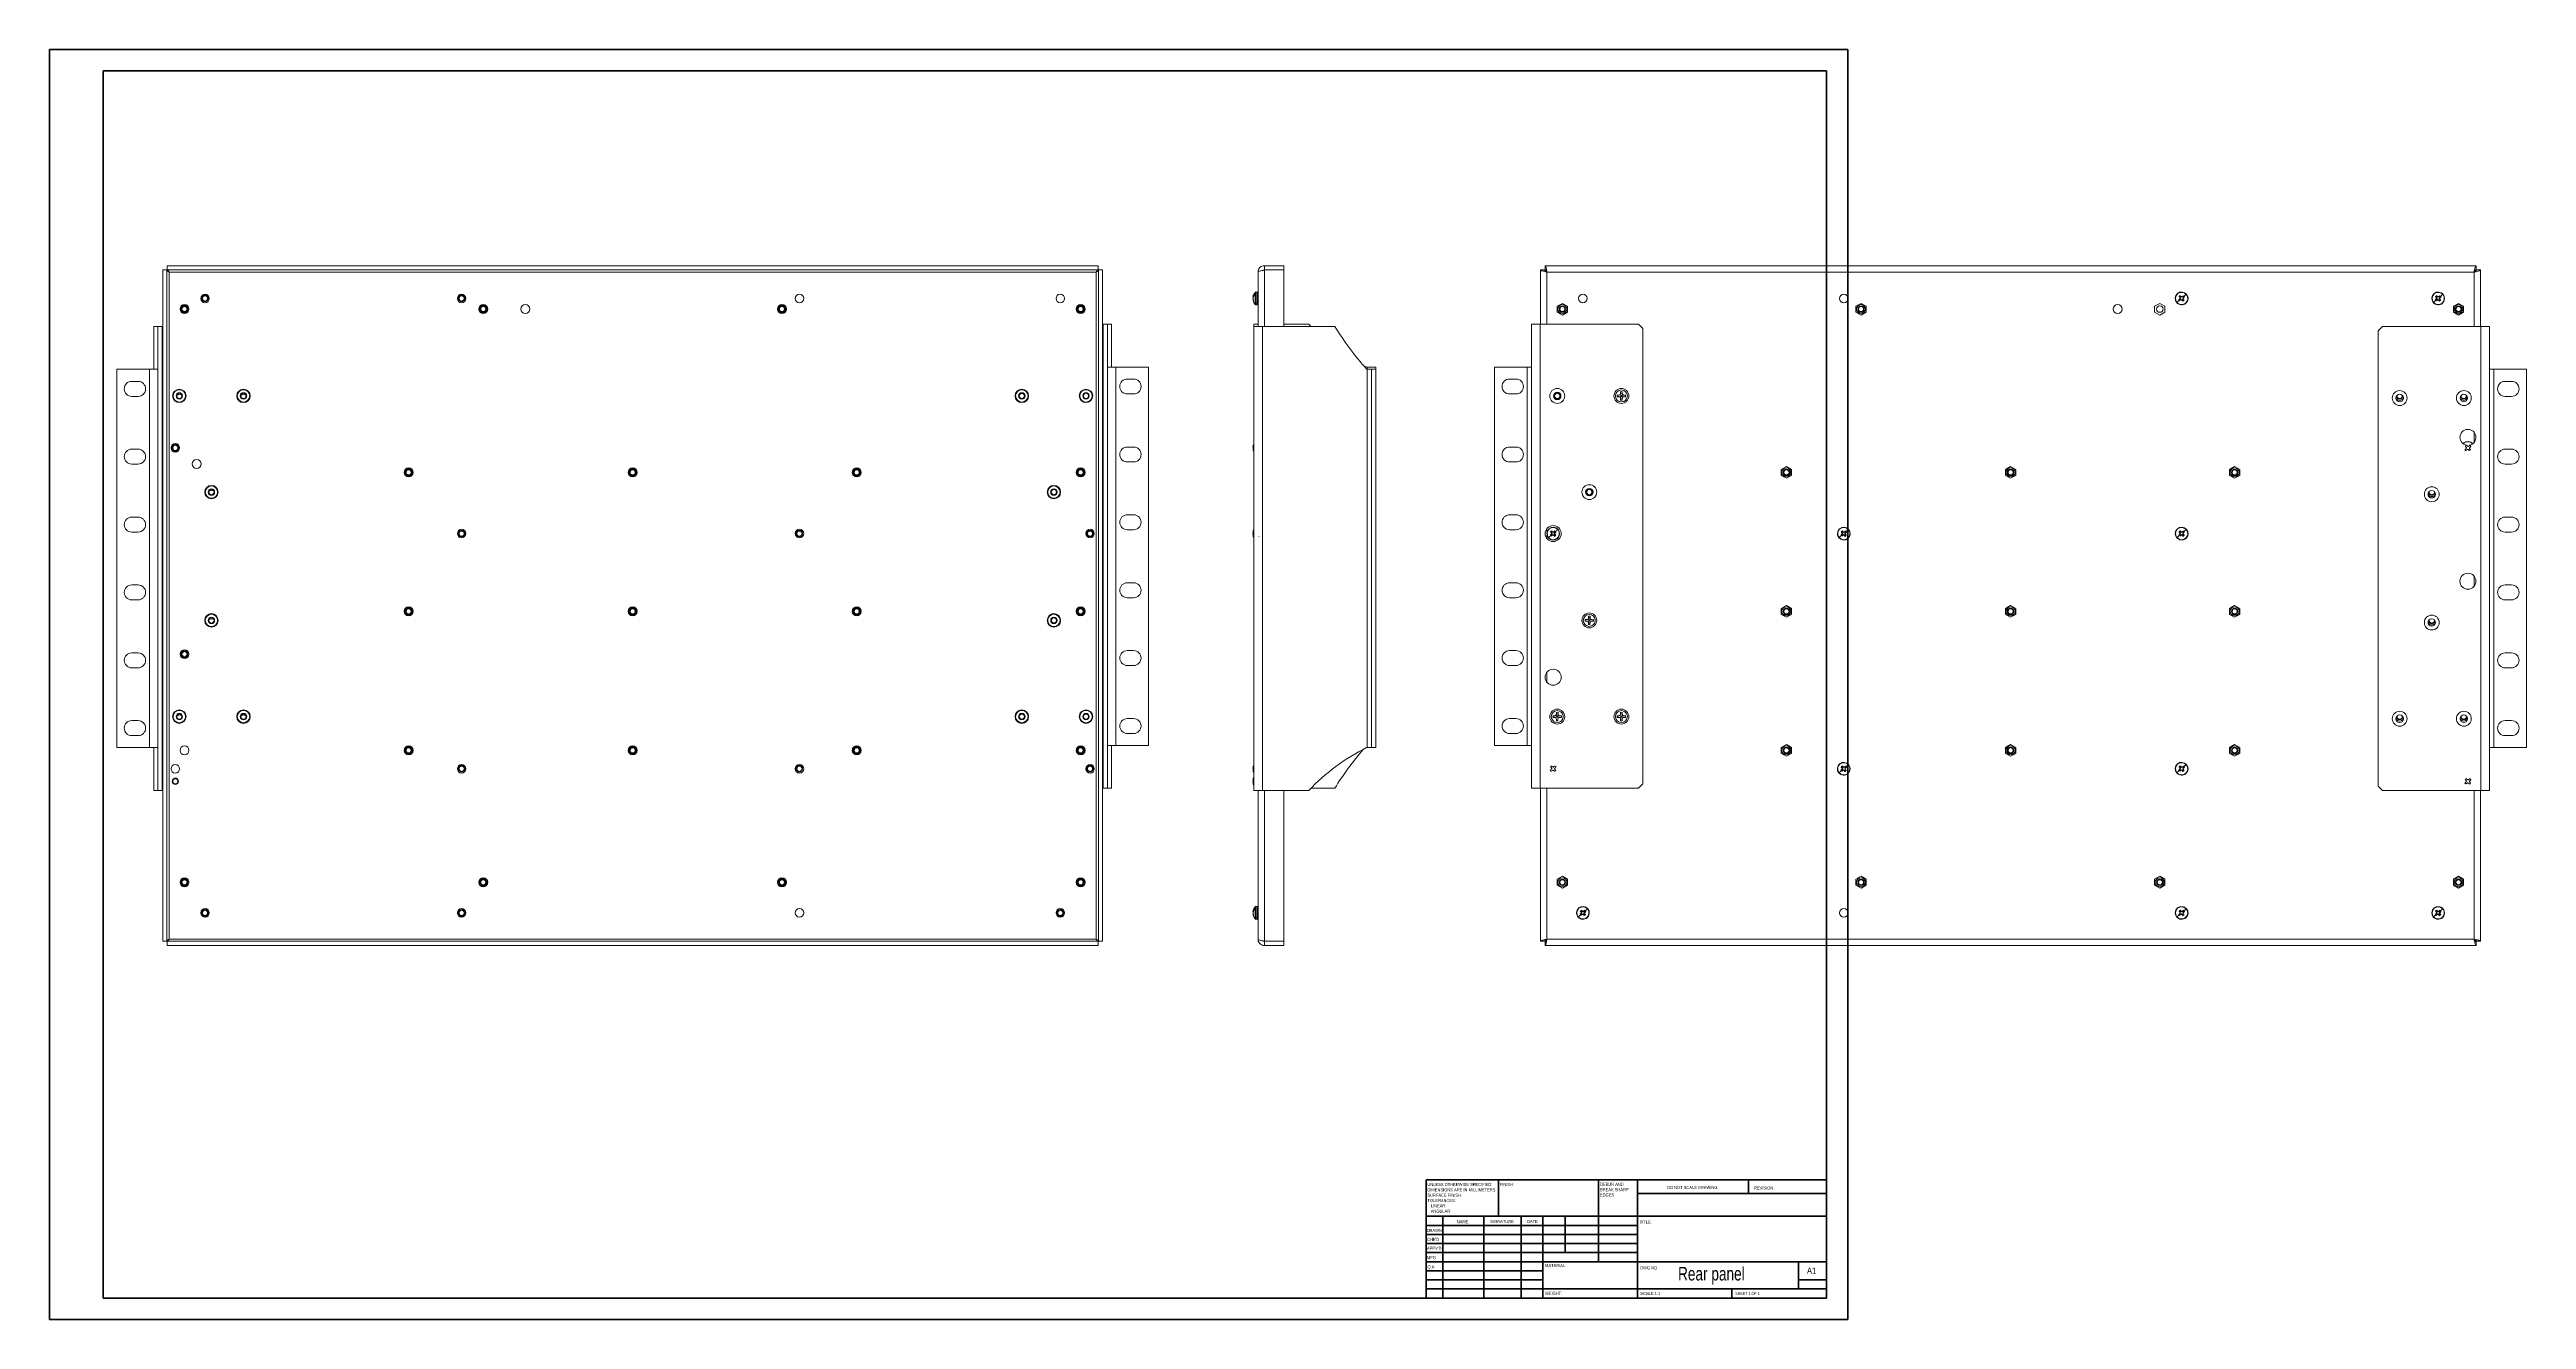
# Model space of a CAD drawing. Header units: millimetres. Extents: x 0 to 1158, y 0 to 594.
import ezdxf

# ---------------------------------------------------------------- set-up
doc = ezdxf.new("R2010")
doc.units = ezdxf.units.MM
doc.styles.add('SLDTEXTSTYLE0', font='TXT', dxfattribs={"width": 0.75})
doc.styles.add('SLDTEXTSTYLE1', font='TXT', dxfattribs={"width": 0.6875})

# ---------------------------------------------------------------- blocks, each defined once
blk = doc.blocks.new('SW_NOTE_0')
at = {"color": 0, "linetype": 'Continuous', "lineweight": 0, "char_height": 1.5, "attachment_point": 1, "style": 'SLDTEXTSTYLE0'}
for s, insert in [('DEBUR AND ', (0, 1.9)), ('BREAK SHARP ', (0, -0.6)), ('EDGES', (0, -3.1))]:
    blk.add_mtext(s, dxfattribs=dict(at, insert=insert))
blk = doc.blocks.new('SW_NOTE_1')
at = {"color": 0, "linetype": 'Continuous', "lineweight": 0, "char_height": 1.5, "attachment_point": 1, "style": 'SLDTEXTSTYLE0'}
for s, insert in [('UNLESS OTHERWISE SPECIFIED:', (0, 1.9)), ('TOLERANCES:', (0, -5.6)), ('DIMENSIONS ARE IN MILLIMETERS', (0, -0.6)), ('SURFACE FINISH:', (0, -3.1)), ('   ANGULAR:', (0, -10.6)), ('   LINEAR:', (0, -8.1))]:
    blk.add_mtext(s, dxfattribs=dict(at, insert=insert))

msp = doc.modelspace()

# ---------------------------------------------------------------- linework, layer by layer
at = {"color": 7, "linetype": 'Continuous', "lineweight": 40}
for p, q in [((0.1, 0.2), (0.1, 594.2)), ((0.1, 594.2), (841.1, 594.2)), ((841.1, 0.2), (841.1, 594.2)), ((25.1, 10.2), (25.1, 584.2)), ((25.1, 584.2), (831.1, 584.2)), ((831.1, 10.2), (831.1, 584.2)), ((643.9, 65.5), (831.1, 65.5)), ((643.9, 65.5), (643.9, 10.2)), ((677.7, 48.5), (677.7, 65.5)), ((724.5, 65.5), (724.5, 27.2)), ((742.7, 65.5), (742.7, 10.2)), ((831.1, 59.1), (742.7, 59.1)), ((794.7, 59.1), (794.7, 65.5)), ((831.1, 65.5), (831.1, 10.2)), ((831.1, 48.5), (643.9, 48.5)), ((651.7, 48.5), (651.7, 10.2)), ((670.9, 48.5), (670.9, 10.2)), ((688.3, 48.5), (688.3, 10.2)), ((698.5, 10.2), (698.5, 48.5)), ((708.9, 31.5), (708.9, 48.5)), ((742.7, 44.2), (643.9, 44.2)), ((742.7, 40), (643.9, 40)), ((742.7, 35.7), (643.9, 35.7)), ((742.7, 31.5), (643.9, 31.5)), ((698.5, 27.2), (643.9, 27.2)), ((698.5, 27.2), (831.1, 27.2)), ((818.1, 14.5), (818.1, 27.2)), ((698.5, 23), (643.9, 23)), ((698.5, 18.7), (643.9, 18.7)), ((643.9, 14.5), (831.1, 14.5)), ((786.9, 10.2), (786.9, 14.5)), ((831.1, 18.7), (818.1, 18.7)), ((0.1, 0.2), (841.1, 0.2)), ((25.1, 10.2), (831.1, 10.2))]:
    msp.add_line(p, q, dxfattribs=at)
at = {"color": 7, "linetype": 'Continuous', "lineweight": 15}
for p, q in [((53, 491.1), (55, 491.1)), ((53, 177.2), (53, 491.1)), ((55, 177.2), (55, 491.1)), ((55.1, 493.1), (55.1, 491.1)), ((55.1, 493.1), (490.5, 493.1)), ((55.1, 491.1), (490.5, 491.1)), ((56, 178.1), (56, 490.1)), ((56, 490.1), (489.6, 490.1)), ((489.6, 490.1), (489.6, 178.1)), ((490.5, 493.1), (490.5, 491.1)), ((490.6, 491.1), (490.6, 177.2)), ((492.6, 491.1), (490.6, 491.1)), ((492.6, 491.1), (492.6, 177.2)), ((565.3, 464.7), (565.3, 490.1)), ((568.3, 493.1), (568.3, 491.1)), ((568.3, 493.1), (577.3, 493.1)), ((568.3, 491.1), (577.3, 491.1)), ((568.3, 491.1), (577.3, 491.1)), ((577.3, 493.1), (577.3, 491.1)), ((577.3, 464.7), (577.3, 491.1)), ((697.4, 491.1), (697.4, 465.7)), ((697.4, 491.1), (699.4, 491.1)), ((1134.9, 493.1), (699.5, 493.1)), ((699.5, 493.1), (699.5, 491.1)), ((1134, 490.1), (700.4, 490.1)), ((1134.9, 493.1), (1134.9, 491.1)), ((1137, 491.1), (1135, 491.1)), ((1137, 464.7), (1137, 491.1)), ((73.5, 479.2), (73.8, 479)), ((193.5, 479.2), (193.8, 479)), ((562.9, 478.5), (563.1, 478.5)), ((562.9, 478.2), (563, 478.2)), ((562.9, 477.9), (562.9, 477.9)), ((562.9, 477.1), (563, 477.2)), ((563.1, 478.8), (563.1, 478.5)), ((563.1, 477), (563.1, 476.8)), ((563.1, 476.8), (563.1, 476.5)), ((564.8, 480.8), (564.2, 480.8)), ((564.2, 475.6), (564.2, 479.8)), ((564.8, 475.6), (564.2, 475.6)), ((564.8, 479.8), (564.8, 475.6)), ((707.6, 475.5), (705.2, 474.2)), ((710, 474.2), (707.6, 475.5)), ((847.3, 475.5), (844.9, 474.2)), ((849.7, 474.2), (847.3, 475.5)), ((987, 475.5), (984.6, 474.2)), ((989.4, 474.2), (987, 475.5)), ((996.3, 477.4), (995.9, 477.2)), ((996.1, 476.9), (995.9, 477.2)), ((996, 478.6), (996.2, 478.9)), ((996, 478.6), (996.4, 478.4)), ((996.4, 476.7), (996.1, 476.9)), ((996.2, 478.9), (996.6, 479.1)), ((996.2, 478.9), (996.6, 478.6)), ((996.3, 477.4), (996.5, 477.5)), ((996.6, 478.6), (996.4, 478.4)), ((996.5, 478.2), (996.4, 478.4)), ((996.4, 478.2), (996.5, 478.2)), ((996.4, 477.7), (996.5, 477.5)), ((996.6, 477.1), (996.4, 476.7)), ((996.5, 478.2), (996.7, 477.9)), ((996.5, 477.9), (996.7, 477.9)), ((996.7, 477.9), (996.5, 477.5)), ((996.7, 478.7), (996.6, 479.1)), ((996.7, 478.7), (996.6, 478.6)), ((996.7, 478.7), (996.9, 478.5)), ((996.8, 477.2), (997.1, 477.3)), ((996.9, 477.1), (996.8, 477.2)), ((997, 478.7), (996.9, 478.5)), ((997.2, 478.4), (996.9, 478.5)), ((997.1, 477.1), (997.1, 477.3)), ((997.1, 477.3), (997.5, 477.2)), ((997.2, 478.5), (997.2, 478.4)), ((997.6, 478.5), (997.2, 478.4)), ((997.4, 477), (997.5, 477.2)), ((997.5, 478.6), (997.6, 478.5)), ((997.6, 478.5), (997.7, 478.6)), ((997.6, 477), (997.8, 477.1)), ((997.6, 477), (997.8, 476.5)), ((997.7, 478.6), (998, 479)), ((997.9, 478.5), (997.7, 478.6)), ((997.7, 477.8), (997.9, 478.1)), ((997.8, 477.4), (997.7, 477.8)), ((997.9, 477.8), (997.7, 477.8)), ((998, 477.5), (997.8, 477.4)), ((997.8, 477.4), (998, 477.3)), ((997.8, 477.1), (998, 477.3)), ((998.1, 476.8), (997.8, 476.5)), ((998.3, 478.8), (997.9, 478.5)), ((998, 478.3), (997.9, 478.5)), ((998, 478.3), (997.9, 478.1)), ((998, 478), (997.9, 478.1)), ((998, 479), (998.3, 478.8)), ((998.5, 478.5), (998, 478.3)), ((998.4, 477), (998, 477.3)), ((998.4, 477), (998.1, 476.8)), ((998.3, 478.8), (998.5, 478.5)), ((1116.3, 477.4), (1115.9, 477.2)), ((1116.1, 476.9), (1115.9, 477.2)), ((1116, 478.6), (1116.2, 478.9)), ((1116, 478.6), (1116.4, 478.4)), ((1116.4, 476.7), (1116.1, 476.9)), ((1116.2, 478.9), (1116.6, 479.1)), ((1116.2, 478.9), (1116.6, 478.6)), ((1116.3, 477.4), (1116.5, 477.5)), ((1116.6, 478.6), (1116.4, 478.4)), ((1116.5, 478.2), (1116.4, 478.4)), ((1116.4, 478.2), (1116.5, 478.2)), ((1116.4, 477.7), (1116.5, 477.5)), ((1116.6, 477.1), (1116.4, 476.7)), ((1116.5, 478.2), (1116.7, 477.9)), ((1116.5, 477.9), (1116.7, 477.9)), ((1116.7, 477.9), (1116.5, 477.5)), ((1116.7, 478.7), (1116.6, 479.1)), ((1116.7, 478.7), (1116.6, 478.6)), ((1116.7, 478.7), (1116.9, 478.5)), ((1116.8, 477.2), (1117.1, 477.3)), ((1116.9, 477.1), (1116.8, 477.2)), ((1117, 478.7), (1116.9, 478.5)), ((1117.2, 478.4), (1116.9, 478.5)), ((1117.1, 477.1), (1117.1, 477.3)), ((1117.1, 477.3), (1117.5, 477.2)), ((1117.2, 478.5), (1117.2, 478.4)), ((1117.6, 478.5), (1117.2, 478.4)), ((1117.4, 477), (1117.5, 477.2)), ((1117.5, 478.6), (1117.6, 478.5)), ((1117.6, 478.5), (1117.7, 478.6)), ((1117.6, 477), (1117.8, 477.1)), ((1117.6, 477), (1117.8, 476.5)), ((1117.7, 478.6), (1118, 479)), ((1117.9, 478.5), (1117.7, 478.6)), ((1117.7, 477.8), (1117.9, 478.1)), ((1117.8, 477.4), (1117.7, 477.8)), ((1117.9, 477.8), (1117.7, 477.8)), ((1118, 477.5), (1117.8, 477.4)), ((1117.8, 477.4), (1118, 477.3)), ((1117.8, 477.1), (1118, 477.3)), ((1118.1, 476.8), (1117.8, 476.5)), ((1118.3, 478.8), (1117.9, 478.5)), ((1118, 478.3), (1117.9, 478.5)), ((1118, 478.3), (1117.9, 478.1)), ((1118, 478), (1117.9, 478.1)), ((1118, 479), (1118.3, 478.8)), ((1118.5, 478.5), (1118, 478.3)), ((1118.4, 477), (1118, 477.3)), ((1118.4, 477), (1118.1, 476.8)), ((1118.3, 478.8), (1118.5, 478.5)), ((1126.7, 475.5), (1124.3, 474.2)), ((1129.1, 474.2), (1126.7, 475.5)), ((50.8, 464.7), (48.8, 464.7)), ((48.8, 464.7), (48.8, 444.7)), ((50.8, 464.7), (50.8, 444.7)), ((52.8, 464.7), (50.8, 464.7)), ((52.8, 247.7), (52.8, 464.7)), ((53, 464.7), (52.8, 464.7)), ((492.6, 465.7), (492.8, 465.7)), ((492.8, 465.7), (492.8, 248.7)), ((492.8, 465.7), (494.8, 465.7)), ((494.8, 465.7), (496.8, 465.7)), ((494.8, 445.7), (494.8, 465.7)), ((496.8, 445.7), (496.8, 465.7)), ((563.3, 464.7), (563.3, 465.7)), ((563.3, 465.7), (565.3, 465.7)), ((563.3, 247.7), (563.3, 464.7)), ((563.3, 464.7), (567.3, 464.7)), ((564.2, 474.8), (564.8, 474.8)), ((567.3, 247.7), (567.3, 464.7)), ((567.3, 464.7), (601.2, 464.7)), ((577.3, 465.7), (589.1, 465.7)), ((590, 464.7), (589.1, 465.7)), ((693.2, 465.7), (693.2, 248.7)), ((697.2, 465.7), (693.2, 465.7)), ((697.2, 465.7), (697.2, 248.7)), ((743.2, 465.7), (697.2, 465.7)), ((705.2, 474.2), (705.2, 471.4)), ((705.2, 471.4), (707.6, 470)), ((707.6, 470), (710, 471.4)), ((710, 471.4), (710, 474.2)), ((745.2, 463.7), (743.2, 465.7)), ((745.2, 463.7), (745.2, 250.7)), ((844.9, 474.2), (844.9, 471.4)), ((844.9, 471.4), (847.3, 470)), ((847.3, 470), (849.7, 471.4)), ((849.7, 471.4), (849.7, 474.2)), ((984.6, 474.2), (984.6, 471.4)), ((984.6, 471.4), (987, 470)), ((987, 470), (989.4, 471.4)), ((989.4, 471.4), (989.4, 474.2)), ((1091.2, 464.7), (1089.2, 462.7)), ((1091.2, 464.7), (1137.2, 464.7)), ((1124.3, 474.2), (1124.3, 471.4)), ((1124.3, 471.4), (1126.7, 470)), ((1126.7, 470), (1129.1, 471.4)), ((1129.1, 471.4), (1129.1, 474.2)), ((1137.2, 247.7), (1137.2, 464.7)), ((1137.2, 464.7), (1141.2, 464.7)), ((1141.2, 247.7), (1141.2, 464.7)), ((1089.2, 249.7), (1089.2, 462.7)), ((31.5, 267.7), (31.5, 444.7)), ((46.8, 444.7), (31.5, 444.7)), ((46.8, 267.7), (46.8, 444.7)), ((50.8, 444.7), (46.8, 444.7)), ((50.8, 267.7), (50.8, 444.7)), ((498.8, 445.7), (494.8, 445.7)), ((494.8, 445.7), (494.8, 268.7)), ((498.8, 445.7), (498.8, 268.7)), ((514.1, 445.7), (498.8, 445.7)), ((514.1, 445.7), (514.1, 268.7)), ((616.1, 445.7), (614.5, 446.5)), ((616.3, 445.7), (616.1, 445.7)), ((616.1, 444.7), (616.3, 444.7)), ((620.3, 445.7), (616.3, 445.7)), ((616.3, 267.7), (616.3, 444.7)), ((616.3, 444.7), (618.3, 444.7)), ((618.3, 444.7), (620.3, 444.7)), ((618.3, 267.7), (618.3, 444.7)), ((620.3, 445.7), (620.3, 444.7)), ((620.3, 267.7), (620.3, 444.7)), ((675.9, 445.7), (675.9, 268.7)), ((675.9, 445.7), (691.2, 445.7)), ((691.2, 445.7), (691.2, 268.7)), ((691.2, 445.7), (693.2, 445.7)), ((1141.2, 444.7), (1143.2, 444.7)), ((1143.2, 267.7), (1143.2, 444.7)), ((1143.2, 444.7), (1158.5, 444.7)), ((1158.5, 267.7), (1158.5, 444.7)), ((41.5, 439), (38.5, 439)), ((38.5, 432), (41.5, 432)), ((507.1, 440.1), (504.1, 440.1)), ((504.1, 433.1), (507.1, 433.1)), ((682.9, 440.1), (685.9, 440.1)), ((685.9, 433.1), (682.9, 433.1)), ((733.2, 432.6), (734, 432.6)), ((733.2, 432.6), (734, 432.5)), ((734, 431.9), (733.2, 431.9)), ((734, 431.8), (733.2, 431.8)), ((734.6, 432.8), (734, 432.6)), ((734, 432.5), (734.7, 432.7)), ((734, 432.5), (734, 432.6)), ((734, 431.8), (734, 431.9)), ((734, 431.8), (734.6, 431.6)), ((734.8, 433.4), (734.6, 432.8)), ((734.6, 432.8), (734.7, 432.7)), ((734.6, 431.6), (734.6, 431.7)), ((734.9, 431), (734.6, 431.7)), ((734.6, 431.6), (734.8, 431)), ((734.8, 433.4), (734.8, 434.2)), ((734.9, 433.4), (734.8, 434.2)), ((734.8, 433.4), (734.9, 433.4)), ((734.8, 430.2), (734.8, 431)), ((734.9, 431), (734.8, 431)), ((734.8, 430.2), (734.9, 431)), ((735.6, 434.2), (735.5, 433.3)), ((735.5, 433.3), (735.6, 433.4)), ((735.5, 433.3), (735.7, 432.7)), ((735.5, 431), (735.8, 431.6)), ((735.5, 431), (735.5, 430.2)), ((735.5, 431), (735.5, 430.2)), ((735.5, 431), (735.5, 431)), ((735.6, 434.2), (735.6, 433.4)), ((735.8, 432.8), (735.6, 433.4)), ((735.8, 432.8), (735.7, 432.7)), ((736.3, 431.9), (735.7, 431.7)), ((735.8, 431.6), (735.7, 431.7)), ((735.8, 432.8), (736.4, 432.6)), ((735.8, 431.6), (736.3, 431.8)), ((736.3, 432.5), (736.4, 432.6)), ((736.3, 432.5), (737.2, 432.5)), ((736.3, 431.9), (736.3, 431.8)), ((737.1, 431.8), (736.3, 431.9)), ((737.1, 431.8), (736.3, 431.8)), ((736.4, 432.6), (737.2, 432.5)), ((1148.5, 439), (1151.5, 439)), ((1151.5, 432), (1148.5, 432)), ((41.5, 407.3), (38.5, 407.3)), ((59.6, 409.2), (59.9, 409)), ((507.1, 408.3), (504.1, 408.3)), ((562.9, 408.6), (563.1, 408.6)), ((562.9, 408.2), (563, 408.2)), ((562.9, 407.9), (562.9, 407.9)), ((562.9, 407.2), (563, 407.2)), ((682.9, 408.3), (685.9, 408.3)), ((1129.1, 410.2), (1128.8, 409.8)), ((1130, 407), (1129.8, 407.3)), ((1129.9, 408.7), (1130.1, 409)), ((1130.3, 406.7), (1130, 407)), ((1130.1, 409), (1130.5, 409.2)), ((1130.3, 408.2), (1130.3, 408.2)), ((1130.3, 407.7), (1130.3, 407.7)), ((1130.4, 407.9), (1130.4, 407.9)), ((1130.8, 407.1), (1130.8, 407.1)), ((1130.9, 408.7), (1130.9, 408.7)), ((1131, 407.2), (1131, 407.2)), ((1131.1, 408.6), (1131.1, 408.6)), ((1131.3, 407.1), (1131.3, 407.1)), ((1131.4, 408.7), (1131.4, 408.6)), ((1132, 406.8), (1131.7, 406.6)), ((1131.8, 407.8), (1131.8, 407.8)), ((1131.9, 407.6), (1131.8, 407.6)), ((1131.9, 409.1), (1132.2, 408.8)), ((1131.9, 408.1), (1131.9, 408.1)), ((1132.3, 407.1), (1132, 406.8)), ((1132.2, 408.8), (1132.4, 408.5)), ((1148.5, 407.3), (1151.5, 407.3)), ((38.5, 400.3), (41.5, 400.3)), ((504.1, 401.3), (507.1, 401.3)), ((685.9, 401.3), (682.9, 401.3)), ((812.4, 399.2), (810, 397.8)), ((810, 397.8), (810, 395)), ((810, 395), (812.4, 393.7)), ((814.8, 397.8), (812.4, 399.2)), ((812.4, 393.7), (814.8, 395)), ((814.8, 395), (814.8, 397.8)), ((917.2, 399.2), (914.8, 397.8)), ((914.8, 397.8), (914.8, 395)), ((914.8, 395), (917.2, 393.7)), ((919.6, 397.8), (917.2, 399.2)), ((917.2, 393.7), (919.6, 395)), ((919.6, 395), (919.6, 397.8)), ((1022, 399.2), (1019.6, 397.8)), ((1019.6, 397.8), (1019.6, 395)), ((1019.6, 395), (1022, 393.7)), ((1024.4, 397.8), (1022, 399.2)), ((1022, 393.7), (1024.4, 395)), ((1024.4, 395), (1024.4, 397.8)), ((1151.5, 400.3), (1148.5, 400.3)), ((41.5, 375.5), (38.5, 375.5)), ((507.1, 376.6), (504.1, 376.6)), ((682.9, 376.6), (685.9, 376.6)), ((1148.5, 375.5), (1151.5, 375.5)), ((38.5, 368.5), (41.5, 368.5)), ((193.5, 369.2), (193.8, 369)), ((351.5, 369.2), (351.8, 369)), ((487.4, 369.2), (487.7, 369)), ((504.1, 369.6), (507.1, 369.6)), ((562.9, 368.5), (563.1, 368.5)), ((562.9, 368.2), (563, 368.2)), ((562.9, 367.9), (562.9, 367.9)), ((562.9, 367.1), (563, 367.2)), ((685.9, 369.6), (682.9, 369.6)), ((702.4, 367.4), (702, 367.2)), ((702.2, 366.9), (702, 367.2)), ((702.1, 368.6), (702.3, 368.9)), ((702.1, 368.6), (702.5, 368.4)), ((702.5, 366.7), (702.2, 366.9)), ((702.3, 368.9), (702.7, 369.1)), ((702.3, 368.9), (702.7, 368.6)), ((702.4, 367.4), (702.6, 367.5)), ((702.7, 368.6), (702.5, 368.4)), ((702.6, 368.2), (702.5, 368.4)), ((702.5, 368.2), (702.6, 368.2)), ((702.5, 367.7), (702.6, 367.5)), ((702.7, 367.1), (702.5, 366.7)), ((702.6, 368.2), (702.8, 367.9)), ((702.6, 367.9), (702.8, 367.9)), ((702.8, 367.9), (702.6, 367.5)), ((702.8, 368.7), (702.7, 369.1)), ((702.8, 368.7), (702.7, 368.6)), ((702.8, 368.7), (703, 368.5)), ((702.9, 367.2), (703.2, 367.3)), ((703, 367.1), (702.9, 367.2)), ((703.1, 368.7), (703, 368.5)), ((703.3, 368.4), (703, 368.5)), ((703.2, 367.1), (703.2, 367.3)), ((703.2, 367.3), (703.6, 367.2)), ((703.3, 368.5), (703.3, 368.4)), ((703.7, 368.5), (703.3, 368.4)), ((703.5, 367), (703.6, 367.2)), ((703.6, 368.6), (703.7, 368.5)), ((703.7, 368.5), (703.8, 368.6)), ((703.7, 367), (703.9, 367.1)), ((703.7, 367), (703.9, 366.5)), ((703.8, 368.6), (704.1, 369)), ((704, 368.5), (703.8, 368.6)), ((703.8, 367.8), (704, 368.1)), ((703.9, 367.4), (703.8, 367.8)), ((704, 367.8), (703.8, 367.8)), ((704.1, 367.5), (703.9, 367.4)), ((703.9, 367.4), (704.1, 367.3)), ((703.9, 367.1), (704.1, 367.3)), ((704.2, 366.8), (703.9, 366.5)), ((704.4, 368.8), (704, 368.5)), ((704.1, 368.3), (704, 368.5)), ((704.1, 368.3), (704, 368.1)), ((704.1, 368), (704, 368.1)), ((704.1, 369), (704.4, 368.8)), ((704.6, 368.5), (704.1, 368.3)), ((704.5, 367), (704.1, 367.3)), ((704.5, 367), (704.2, 366.8)), ((704.4, 368.8), (704.6, 368.5)), ((838.3, 367.4), (837.9, 367.2)), ((838.1, 366.9), (837.9, 367.2)), ((838, 368.6), (838.2, 368.9)), ((838, 368.6), (838.4, 368.4)), ((838.4, 366.7), (838.1, 366.9)), ((838.2, 368.9), (838.6, 369.1)), ((838.2, 368.9), (838.6, 368.6)), ((838.3, 367.4), (838.5, 367.5)), ((838.6, 368.6), (838.4, 368.4)), ((838.5, 368.2), (838.4, 368.4)), ((838.4, 368.2), (838.5, 368.2)), ((838.4, 367.7), (838.5, 367.5)), ((838.6, 367.1), (838.4, 366.7)), ((838.5, 368.2), (838.7, 367.9)), ((838.5, 367.9), (838.7, 367.9)), ((838.7, 367.9), (838.5, 367.5)), ((838.7, 368.7), (838.6, 369.1)), ((838.7, 368.7), (838.6, 368.6)), ((838.7, 368.7), (838.9, 368.5)), ((838.8, 367.2), (839.1, 367.3)), ((838.9, 367.1), (838.8, 367.2)), ((839, 368.7), (838.9, 368.5)), ((839.2, 368.4), (838.9, 368.5)), ((839.1, 367.1), (839.1, 367.3)), ((839.1, 367.3), (839.5, 367.2)), ((839.2, 368.5), (839.2, 368.4)), ((839.6, 368.5), (839.2, 368.4)), ((839.4, 367), (839.5, 367.2)), ((839.5, 368.6), (839.6, 368.5)), ((839.6, 368.5), (839.7, 368.6)), ((839.6, 367), (839.8, 367.1)), ((839.6, 367), (839.8, 366.5)), ((839.7, 368.6), (840, 369)), ((839.9, 368.5), (839.7, 368.6)), ((839.7, 367.8), (839.9, 368.1)), ((839.8, 367.4), (839.7, 367.8)), ((839.9, 367.8), (839.7, 367.8)), ((840, 367.5), (839.8, 367.4)), ((839.8, 367.4), (840, 367.3)), ((839.8, 367.1), (840, 367.3)), ((840.1, 366.8), (839.8, 366.5)), ((840.3, 368.8), (839.9, 368.5)), ((840, 368.3), (839.9, 368.5)), ((840, 368.3), (839.9, 368.1)), ((840, 368), (839.9, 368.1)), ((840, 369), (840.3, 368.8)), ((840.5, 368.5), (840, 368.3)), ((840.4, 367), (840, 367.3)), ((840.4, 367), (840.1, 366.8)), ((840.3, 368.8), (840.5, 368.5)), ((996.3, 367.4), (995.9, 367.2)), ((996.1, 366.9), (995.9, 367.2)), ((996, 368.6), (996.2, 368.9)), ((996, 368.6), (996.4, 368.4)), ((996.4, 366.7), (996.1, 366.9)), ((996.2, 368.9), (996.6, 369.1)), ((996.2, 368.9), (996.6, 368.6)), ((996.3, 367.4), (996.5, 367.5)), ((996.6, 368.6), (996.4, 368.4)), ((996.5, 368.2), (996.4, 368.4)), ((996.4, 368.2), (996.5, 368.2)), ((996.4, 367.7), (996.5, 367.5)), ((996.6, 367.1), (996.4, 366.7)), ((996.5, 368.2), (996.7, 367.9)), ((996.5, 367.9), (996.7, 367.9)), ((996.7, 367.9), (996.5, 367.5)), ((996.7, 368.7), (996.6, 369.1)), ((996.7, 368.7), (996.6, 368.6)), ((996.7, 368.7), (996.9, 368.5)), ((996.8, 367.2), (997.1, 367.3)), ((996.9, 367.1), (996.8, 367.2)), ((997, 368.7), (996.9, 368.5)), ((997.2, 368.4), (996.9, 368.5)), ((997.1, 367.1), (997.1, 367.3)), ((997.1, 367.3), (997.5, 367.2)), ((997.2, 368.5), (997.2, 368.4)), ((997.6, 368.5), (997.2, 368.4)), ((997.4, 367), (997.5, 367.2)), ((997.5, 368.6), (997.6, 368.5)), ((997.6, 368.5), (997.7, 368.6)), ((997.6, 367), (997.8, 367.1)), ((997.6, 367), (997.8, 366.5)), ((997.7, 368.6), (998, 369)), ((997.9, 368.5), (997.7, 368.6)), ((997.7, 367.8), (997.9, 368.1)), ((997.8, 367.4), (997.7, 367.8)), ((997.9, 367.8), (997.7, 367.8)), ((998, 367.5), (997.8, 367.4)), ((997.8, 367.4), (998, 367.3)), ((997.8, 367.1), (998, 367.3)), ((998.1, 366.8), (997.8, 366.5)), ((998.3, 368.8), (997.9, 368.5)), ((998, 368.3), (997.9, 368.5)), ((998, 368.3), (997.9, 368.1)), ((998, 368), (997.9, 368.1)), ((998, 369), (998.3, 368.8)), ((998.5, 368.5), (998, 368.3)), ((998.4, 367), (998, 367.3)), ((998.4, 367), (998.1, 366.8)), ((998.3, 368.8), (998.5, 368.5)), ((1151.5, 368.5), (1148.5, 368.5)), ((41.5, 343.8), (38.5, 343.8)), ((38.5, 336.8), (41.5, 336.8)), ((507.1, 344.8), (504.1, 344.8)), ((504.1, 337.8), (507.1, 337.8)), ((682.9, 344.8), (685.9, 344.8)), ((685.9, 337.8), (682.9, 337.8)), ((1148.5, 343.8), (1151.5, 343.8)), ((1151.5, 336.8), (1148.5, 336.8)), ((718.2, 327.6), (719, 327.6)), ((718.2, 327.6), (719, 327.5)), ((719, 326.9), (718.2, 326.9)), ((719, 326.8), (718.2, 326.8)), ((719.6, 327.8), (719, 327.6)), ((719, 327.5), (719.7, 327.7)), ((719, 327.5), (719, 327.6)), ((719, 326.8), (719, 326.9)), ((719, 326.8), (719.6, 326.6)), ((719.8, 328.4), (719.6, 327.8)), ((719.6, 327.8), (719.7, 327.7)), ((719.6, 326.6), (719.6, 326.7)), ((719.9, 326), (719.6, 326.7)), ((719.6, 326.6), (719.8, 326)), ((719.8, 328.4), (719.8, 329.2)), ((719.9, 328.4), (719.8, 329.2)), ((719.8, 328.4), (719.9, 328.4)), ((719.8, 325.2), (719.8, 326)), ((719.9, 326), (719.8, 326)), ((719.8, 325.2), (719.9, 326)), ((720.6, 329.2), (720.5, 328.3)), ((720.5, 328.3), (720.6, 328.4)), ((720.5, 328.3), (720.7, 327.7)), ((720.5, 326), (720.8, 326.6)), ((720.5, 326), (720.5, 325.2)), ((720.5, 326), (720.5, 325.2)), ((720.5, 326), (720.5, 326)), ((720.6, 329.2), (720.6, 328.4)), ((720.8, 327.8), (720.6, 328.4)), ((720.8, 327.8), (720.7, 327.7)), ((721.3, 326.9), (720.7, 326.7)), ((720.8, 326.6), (720.7, 326.7)), ((720.8, 327.8), (721.4, 327.6)), ((720.8, 326.6), (721.3, 326.8)), ((721.3, 327.5), (721.4, 327.6)), ((721.3, 327.5), (722.2, 327.5)), ((721.3, 326.9), (721.3, 326.8)), ((722.1, 326.8), (721.3, 326.9)), ((722.1, 326.8), (721.3, 326.8)), ((721.4, 327.6), (722.2, 327.5)), ((812.4, 334.2), (810, 332.8)), ((810, 332.8), (810, 330)), ((810, 330), (812.4, 328.7)), ((814.8, 332.8), (812.4, 334.2)), ((812.4, 328.7), (814.8, 330)), ((814.8, 330), (814.8, 332.8)), ((917.2, 334.2), (914.8, 332.8)), ((914.8, 332.8), (914.8, 330)), ((914.8, 330), (917.2, 328.7)), ((919.6, 332.8), (917.2, 334.2)), ((917.2, 328.7), (919.6, 330)), ((919.6, 330), (919.6, 332.8)), ((1022, 334.2), (1019.6, 332.8)), ((1019.6, 332.8), (1019.6, 330)), ((1019.6, 330), (1022, 328.7)), ((1024.4, 332.8), (1022, 334.2)), ((1022, 328.7), (1024.4, 330)), ((1024.4, 330), (1024.4, 332.8)), ((507.1, 313.1), (504.1, 313.1)), ((682.9, 313.1), (685.9, 313.1)), ((41.5, 312), (38.5, 312)), ((38.5, 305), (41.5, 305)), ((504.1, 306.1), (507.1, 306.1)), ((685.9, 306.1), (682.9, 306.1)), ((1148.5, 312), (1151.5, 312)), ((1151.5, 305), (1148.5, 305)), ((41.5, 280.3), (38.5, 280.3)), ((507.1, 281.3), (504.1, 281.3)), ((682.9, 281.3), (685.9, 281.3)), ((703.2, 282.6), (704, 282.6)), ((703.2, 282.6), (704, 282.5)), ((704, 281.9), (703.2, 281.9)), ((704, 281.8), (703.2, 281.8)), ((704.6, 282.8), (704, 282.6)), ((704, 282.5), (704.7, 282.7)), ((704, 282.5), (704, 282.6)), ((704, 281.8), (704, 281.9)), ((704, 281.8), (704.6, 281.6)), ((704.8, 283.4), (704.6, 282.8)), ((704.6, 282.8), (704.7, 282.7)), ((704.6, 281.6), (704.6, 281.7)), ((704.9, 281), (704.6, 281.7)), ((704.6, 281.6), (704.8, 281)), ((704.8, 283.4), (704.8, 284.2)), ((704.9, 283.4), (704.8, 284.2)), ((704.8, 283.4), (704.9, 283.4)), ((704.8, 280.2), (704.8, 281)), ((704.9, 281), (704.8, 281)), ((704.8, 280.2), (704.9, 281)), ((705.6, 284.2), (705.5, 283.3)), ((705.5, 283.3), (705.6, 283.4)), ((705.5, 283.3), (705.7, 282.7)), ((705.5, 281), (705.8, 281.6)), ((705.5, 281), (705.5, 280.2)), ((705.5, 281), (705.5, 280.2)), ((705.5, 281), (705.5, 281)), ((705.6, 284.2), (705.6, 283.4)), ((705.8, 282.8), (705.6, 283.4)), ((705.8, 282.8), (705.7, 282.7)), ((706.3, 281.9), (705.7, 281.7)), ((705.8, 281.6), (705.7, 281.7)), ((705.8, 282.8), (706.4, 282.6)), ((705.8, 281.6), (706.3, 281.8)), ((706.3, 282.5), (706.4, 282.6)), ((706.3, 282.5), (707.2, 282.5)), ((706.3, 281.9), (706.3, 281.8)), ((707.1, 281.8), (706.3, 281.9)), ((707.1, 281.8), (706.3, 281.8)), ((706.4, 282.6), (707.2, 282.5)), ((733.2, 282.6), (734, 282.6)), ((733.2, 282.6), (734, 282.5)), ((734, 281.9), (733.2, 281.9)), ((734, 281.8), (733.2, 281.8)), ((734.6, 282.8), (734, 282.6)), ((734, 282.5), (734.7, 282.7)), ((734, 282.5), (734, 282.6)), ((734, 281.8), (734, 281.9)), ((734, 281.8), (734.6, 281.6)), ((734.8, 283.4), (734.6, 282.8)), ((734.6, 282.8), (734.7, 282.7)), ((734.6, 281.6), (734.6, 281.7)), ((734.9, 281), (734.6, 281.7)), ((734.6, 281.6), (734.8, 281)), ((734.8, 283.4), (734.8, 284.2)), ((734.9, 283.4), (734.8, 284.2)), ((734.8, 283.4), (734.9, 283.4)), ((734.8, 280.2), (734.8, 281)), ((734.9, 281), (734.8, 281)), ((734.8, 280.2), (734.9, 281)), ((735.6, 284.2), (735.5, 283.3)), ((735.5, 283.3), (735.6, 283.4)), ((735.5, 283.3), (735.7, 282.7)), ((735.5, 281), (735.8, 281.6)), ((735.5, 281), (735.5, 280.2)), ((735.5, 281), (735.5, 280.2)), ((735.5, 281), (735.5, 281)), ((735.6, 284.2), (735.6, 283.4)), ((735.8, 282.8), (735.6, 283.4)), ((735.8, 282.8), (735.7, 282.7)), ((736.3, 281.9), (735.7, 281.7)), ((735.8, 281.6), (735.7, 281.7)), ((735.8, 282.8), (736.4, 282.6)), ((735.8, 281.6), (736.3, 281.8)), ((736.3, 282.5), (736.4, 282.6)), ((736.3, 282.5), (737.2, 282.5)), ((736.3, 281.9), (736.3, 281.8)), ((737.1, 281.8), (736.3, 281.9)), ((737.1, 281.8), (736.3, 281.8)), ((736.4, 282.6), (737.2, 282.5)), ((1148.5, 280.3), (1151.5, 280.3)), ((31.5, 267.7), (46.8, 267.7)), ((38.5, 273.3), (41.5, 273.3)), ((46.8, 267.7), (50.8, 267.7)), ((48.8, 267.7), (48.8, 247.7)), ((50.8, 267.7), (50.8, 247.7)), ((494.8, 268.7), (498.8, 268.7)), ((494.8, 248.7), (494.8, 268.7)), ((496.8, 248.7), (496.8, 268.7)), ((498.8, 268.7), (514.1, 268.7)), ((504.1, 274.3), (507.1, 274.3)), ((616.3, 267.7), (616.1, 267.7)), ((618.3, 267.7), (616.3, 267.7)), ((620.3, 267.7), (618.3, 267.7)), ((691.2, 268.7), (675.9, 268.7)), ((685.9, 274.3), (682.9, 274.3)), ((693.2, 268.7), (691.2, 268.7)), ((812.4, 269.2), (810, 267.8)), ((810, 267.8), (810, 265)), ((814.8, 267.8), (812.4, 269.2)), ((814.8, 265), (814.8, 267.8)), ((917.2, 269.2), (914.8, 267.8)), ((914.8, 267.8), (914.8, 265)), ((919.6, 267.8), (917.2, 269.2)), ((919.6, 265), (919.6, 267.8)), ((1022, 269.2), (1019.6, 267.8)), ((1019.6, 267.8), (1019.6, 265)), ((1024.4, 267.8), (1022, 269.2)), ((1024.4, 265), (1024.4, 267.8)), ((1143.2, 267.7), (1141.2, 267.7)), ((1158.5, 267.7), (1143.2, 267.7)), ((1151.5, 273.3), (1148.5, 273.3)), ((193.5, 259.2), (193.8, 259)), ((351.5, 259.2), (351.8, 259)), ((487.4, 259.2), (487.7, 259)), ((562.9, 258.5), (563.1, 258.5)), ((562.9, 258.2), (563, 258.2)), ((562.9, 257.9), (562.9, 257.9)), ((562.9, 257.1), (563, 257.2)), ((702.2, 256.9), (702, 257.2)), ((702.1, 258.6), (702.3, 258.9)), ((702.5, 256.7), (702.2, 256.9)), ((702.3, 258.9), (702.7, 259.1)), ((702.5, 258.2), (702.5, 258.2)), ((702.5, 257.7), (702.5, 257.6)), ((702.6, 257.9), (702.6, 257.9)), ((703, 257.1), (703, 257.1)), ((703.1, 258.7), (703.1, 258.6)), ((703.2, 257.1), (703.2, 257.2)), ((703.3, 258.5), (703.3, 258.5)), ((703.5, 257), (703.5, 257)), ((703.6, 258.6), (703.6, 258.6)), ((704.2, 256.8), (703.9, 256.5)), ((704, 257.8), (704, 257.8)), ((704.1, 257.5), (704, 257.5)), ((704.1, 259), (704.4, 258.8)), ((704.1, 258), (704.1, 258.1)), ((704.5, 257), (704.2, 256.8)), ((704.4, 258.8), (704.6, 258.5)), ((810, 265), (812.4, 263.7)), ((812.4, 263.7), (814.8, 265)), ((838.3, 257.4), (837.9, 257.2)), ((838.1, 256.9), (837.9, 257.2)), ((838, 258.6), (838.2, 258.9)), ((838, 258.6), (838.4, 258.4)), ((838.4, 256.7), (838.1, 256.9)), ((838.2, 258.9), (838.6, 259.1)), ((838.2, 258.9), (838.6, 258.6)), ((838.3, 257.4), (838.5, 257.5)), ((838.6, 258.6), (838.4, 258.4)), ((838.5, 258.2), (838.4, 258.4)), ((838.4, 258.2), (838.5, 258.2)), ((838.4, 257.7), (838.5, 257.5)), ((838.6, 257.1), (838.4, 256.7)), ((838.5, 258.2), (838.7, 257.9)), ((838.5, 257.9), (838.7, 257.9)), ((838.7, 257.9), (838.5, 257.5)), ((838.7, 258.7), (838.6, 259.1)), ((838.7, 258.7), (838.6, 258.6)), ((838.7, 258.7), (838.9, 258.5)), ((838.8, 257.2), (839.1, 257.3)), ((838.9, 257.1), (838.8, 257.2)), ((839, 258.7), (838.9, 258.5)), ((839.2, 258.4), (838.9, 258.5)), ((839.1, 257.1), (839.1, 257.3)), ((839.1, 257.3), (839.5, 257.2)), ((839.2, 258.5), (839.2, 258.4)), ((839.6, 258.5), (839.2, 258.4)), ((839.4, 257), (839.5, 257.2)), ((839.5, 258.6), (839.6, 258.5)), ((839.6, 258.5), (839.7, 258.6)), ((839.6, 257), (839.8, 257.1)), ((839.6, 257), (839.8, 256.5)), ((839.7, 258.6), (840, 259)), ((839.9, 258.5), (839.7, 258.6)), ((839.7, 257.8), (839.9, 258.1)), ((839.8, 257.4), (839.7, 257.8)), ((839.9, 257.8), (839.7, 257.8)), ((840, 257.5), (839.8, 257.4)), ((839.8, 257.4), (840, 257.3)), ((839.8, 257.1), (840, 257.3)), ((840.1, 256.8), (839.8, 256.5)), ((840.3, 258.8), (839.9, 258.5)), ((840, 258.3), (839.9, 258.5)), ((840, 258.3), (839.9, 258.1)), ((840, 258), (839.9, 258.1)), ((840, 259), (840.3, 258.8)), ((840.5, 258.5), (840, 258.3)), ((840.4, 257), (840, 257.3)), ((840.4, 257), (840.1, 256.8)), ((840.3, 258.8), (840.5, 258.5)), ((914.8, 265), (917.2, 263.7)), ((917.2, 263.7), (919.6, 265)), ((996.3, 257.4), (995.9, 257.2)), ((996.1, 256.9), (995.9, 257.2)), ((996, 258.6), (996.2, 258.9)), ((996, 258.6), (996.4, 258.4)), ((996.4, 256.7), (996.1, 256.9)), ((996.2, 258.9), (996.6, 259.1)), ((996.2, 258.9), (996.6, 258.6)), ((996.3, 257.4), (996.5, 257.5)), ((996.6, 258.6), (996.4, 258.4)), ((996.5, 258.2), (996.4, 258.4)), ((996.4, 258.2), (996.5, 258.2)), ((996.4, 257.7), (996.5, 257.5)), ((996.6, 257.1), (996.4, 256.7)), ((996.5, 258.2), (996.7, 257.9)), ((996.5, 257.9), (996.7, 257.9)), ((996.7, 257.9), (996.5, 257.5)), ((996.7, 258.7), (996.6, 259.1)), ((996.7, 258.7), (996.6, 258.6)), ((996.7, 258.7), (996.9, 258.5)), ((996.8, 257.2), (997.1, 257.3)), ((996.9, 257.1), (996.8, 257.2)), ((997, 258.7), (996.9, 258.5)), ((997.2, 258.4), (996.9, 258.5)), ((997.1, 257.1), (997.1, 257.3)), ((997.1, 257.3), (997.5, 257.2)), ((997.2, 258.5), (997.2, 258.4)), ((997.6, 258.5), (997.2, 258.4)), ((997.4, 257), (997.5, 257.2)), ((997.5, 258.6), (997.6, 258.5)), ((997.6, 258.5), (997.7, 258.6)), ((997.6, 257), (997.8, 257.1)), ((997.6, 257), (997.8, 256.5)), ((997.7, 258.6), (998, 259)), ((997.9, 258.5), (997.7, 258.6)), ((997.7, 257.8), (997.9, 258.1)), ((997.8, 257.4), (997.7, 257.8)), ((997.9, 257.8), (997.7, 257.8)), ((998, 257.5), (997.8, 257.4)), ((997.8, 257.4), (998, 257.3)), ((997.8, 257.1), (998, 257.3)), ((998.1, 256.8), (997.8, 256.5)), ((998.3, 258.8), (997.9, 258.5)), ((998, 258.3), (997.9, 258.5)), ((998, 258.3), (997.9, 258.1)), ((998, 258), (997.9, 258.1)), ((998, 259), (998.3, 258.8)), ((998.5, 258.5), (998, 258.3)), ((998.4, 257), (998, 257.3)), ((998.4, 257), (998.1, 256.8)), ((998.3, 258.8), (998.5, 258.5)), ((1019.6, 265), (1022, 263.7)), ((1022, 263.7), (1024.4, 265)), ((50.8, 247.7), (48.8, 247.7)), ((52.8, 247.7), (50.8, 247.7)), ((53, 247.7), (52.8, 247.7)), ((59.6, 253.3), (59.9, 253.1)), ((492.6, 248.7), (492.8, 248.7)), ((492.8, 248.7), (494.8, 248.7)), ((494.8, 248.7), (496.8, 248.7)), ((562.9, 252.6), (563.1, 252.6)), ((562.9, 252.2), (563, 252.2)), ((562.9, 252), (562.9, 252)), ((562.9, 251.2), (563, 251.2)), ((563.3, 247.7), (567.3, 247.7)), ((565.3, 178.1), (565.3, 247.7)), ((567.3, 247.7), (589.1, 247.7)), ((577.3, 177.2), (577.3, 247.7)), ((590, 248.7), (601.2, 248.7)), ((697.2, 248.7), (693.2, 248.7)), ((743.2, 248.7), (697.2, 248.7)), ((697.4, 248.7), (697.4, 177.2)), ((743.2, 248.7), (745.2, 250.7)), ((1089.2, 249.7), (1091.2, 247.7)), ((1091.2, 247.7), (1137.2, 247.7)), ((1130, 251), (1129.8, 251.3)), ((1129.9, 252.7), (1130.1, 253)), ((1130.3, 250.7), (1130, 251)), ((1130.1, 253), (1130.5, 253.2)), ((1130.3, 252.2), (1130.3, 252.3)), ((1130.3, 251.7), (1130.3, 251.7)), ((1130.4, 252), (1130.4, 252)), ((1130.8, 251.1), (1130.8, 251.2)), ((1130.9, 252.8), (1130.9, 252.7)), ((1131, 251.2), (1131, 251.3)), ((1131.1, 252.6), (1131.1, 252.6)), ((1131.3, 251.1), (1131.3, 251.1)), ((1131.4, 252.7), (1131.4, 252.7)), ((1132, 250.8), (1131.7, 250.6)), ((1131.8, 251.9), (1131.8, 251.9)), ((1131.9, 251.6), (1131.8, 251.6)), ((1131.9, 253.1), (1132.2, 252.9)), ((1131.9, 252.1), (1131.9, 252.1)), ((1132.3, 251.1), (1132, 250.8)), ((1132.2, 252.9), (1132.4, 252.5)), ((1137, 177.2), (1137, 247.7)), ((1137.2, 247.7), (1141.2, 247.7)), ((707.6, 207.5), (705.2, 206.1)), ((705.2, 206.1), (705.2, 203.3)), ((705.2, 203.3), (707.6, 202)), ((710, 206.1), (707.6, 207.5)), ((707.6, 202), (710, 203.3)), ((710, 203.3), (710, 206.1)), ((847.3, 207.5), (844.9, 206.1)), ((844.9, 206.1), (844.9, 203.3)), ((844.9, 203.3), (847.3, 202)), ((849.7, 206.1), (847.3, 207.5)), ((847.3, 202), (849.7, 203.3)), ((849.7, 203.3), (849.7, 206.1)), ((987, 207.5), (984.6, 206.1)), ((984.6, 206.1), (984.6, 203.3)), ((984.6, 203.3), (987, 202)), ((989.4, 206.1), (987, 207.5)), ((987, 202), (989.4, 203.3)), ((989.4, 203.3), (989.4, 206.1)), ((1126.7, 207.5), (1124.3, 206.1)), ((1124.3, 206.1), (1124.3, 203.3)), ((1124.3, 203.3), (1126.7, 202)), ((1129.1, 206.1), (1126.7, 207.5)), ((1126.7, 202), (1129.1, 203.3)), ((1129.1, 203.3), (1129.1, 206.1)), ((73.5, 191.7), (73.8, 191.5)), ((193.5, 191.7), (193.8, 191.5)), ((473.5, 191.7), (473.8, 191.5)), ((562.9, 191.1), (563.1, 191.1)), ((562.9, 190.7), (563, 190.7)), ((562.9, 190.4), (562.9, 190.4)), ((562.9, 189.7), (563, 189.7)), ((563.1, 191.3), (563.1, 191)), ((563.1, 189.6), (563.1, 189.3)), ((563.1, 189.3), (563.1, 189.1)), ((564.8, 193.4), (564.2, 193.4)), ((564.2, 188.1), (564.2, 192.3)), ((564.8, 188.1), (564.2, 188.1)), ((564.2, 187.4), (564.8, 187.4)), ((564.8, 192.3), (564.8, 188.1)), ((716.3, 190), (715.9, 189.8)), ((716.1, 189.5), (715.9, 189.8)), ((716, 191.2), (716.2, 191.5)), ((716, 191.2), (716.4, 190.9)), ((716.4, 189.2), (716.1, 189.5)), ((716.2, 191.5), (716.6, 191.7)), ((716.2, 191.5), (716.6, 191.1)), ((716.3, 190), (716.5, 190.1)), ((716.6, 191.1), (716.4, 190.9)), ((716.5, 190.8), (716.4, 190.9)), ((716.4, 190.7), (716.5, 190.8)), ((716.4, 190.2), (716.5, 190.1)), ((716.6, 189.6), (716.4, 189.2)), ((716.5, 190.8), (716.7, 190.4)), ((716.5, 190.4), (716.7, 190.4)), ((716.7, 190.4), (716.5, 190.1)), ((716.7, 191.2), (716.6, 191.7)), ((716.7, 191.2), (716.6, 191.1)), ((716.7, 191.2), (716.9, 191.1)), ((716.8, 189.8), (717.1, 189.9)), ((716.9, 189.6), (716.8, 189.8)), ((717, 191.2), (716.9, 191.1)), ((717.2, 190.9), (716.9, 191.1)), ((717.1, 189.7), (717.1, 189.9)), ((717.1, 189.9), (717.5, 189.7)), ((717.2, 191.1), (717.2, 190.9)), ((717.6, 191), (717.2, 190.9)), ((717.4, 189.6), (717.5, 189.7)), ((717.5, 191.2), (717.6, 191)), ((717.6, 191), (717.7, 191.2)), ((717.6, 189.5), (717.8, 189.7)), ((717.6, 189.5), (717.8, 189.1)), ((717.7, 191.2), (718, 191.6)), ((717.9, 191), (717.7, 191.2)), ((717.7, 190.3), (717.9, 190.7)), ((717.9, 190.3), (717.7, 190.3)), ((717.8, 190), (717.7, 190.3)), ((718, 190.1), (717.8, 190)), ((717.8, 190), (718, 189.8)), ((717.8, 189.7), (718, 189.8)), ((718.1, 189.3), (717.8, 189.1)), ((718.3, 191.3), (717.9, 191)), ((718, 190.8), (717.9, 191)), ((718, 190.8), (717.9, 190.7)), ((718, 190.6), (717.9, 190.7)), ((718, 191.6), (718.3, 191.3)), ((718.5, 191), (718, 190.8)), ((718.4, 189.6), (718, 189.8)), ((718.4, 189.6), (718.1, 189.3)), ((718.3, 191.3), (718.5, 191)), ((996.3, 190), (995.9, 189.8)), ((996.1, 189.5), (995.9, 189.8)), ((996, 191.2), (996.2, 191.5)), ((996, 191.2), (996.4, 190.9)), ((996.4, 189.2), (996.1, 189.5)), ((996.2, 191.5), (996.6, 191.7)), ((996.2, 191.5), (996.6, 191.1)), ((996.3, 190), (996.5, 190.1)), ((996.6, 191.1), (996.4, 190.9)), ((996.5, 190.8), (996.4, 190.9)), ((996.4, 190.7), (996.5, 190.8)), ((996.4, 190.2), (996.5, 190.1)), ((996.6, 189.6), (996.4, 189.2)), ((996.5, 190.8), (996.7, 190.4)), ((996.5, 190.4), (996.7, 190.4)), ((996.7, 190.4), (996.5, 190.1)), ((996.7, 191.2), (996.6, 191.7)), ((996.7, 191.2), (996.6, 191.1)), ((996.7, 191.2), (996.9, 191.1)), ((996.8, 189.8), (997.1, 189.9)), ((996.9, 189.6), (996.8, 189.8)), ((997, 191.2), (996.9, 191.1)), ((997.2, 190.9), (996.9, 191.1)), ((997.1, 189.7), (997.1, 189.9)), ((997.1, 189.9), (997.5, 189.7)), ((997.2, 191.1), (997.2, 190.9)), ((997.6, 191), (997.2, 190.9)), ((997.4, 189.6), (997.5, 189.7)), ((997.5, 191.2), (997.6, 191)), ((997.6, 191), (997.7, 191.2)), ((997.6, 189.5), (997.8, 189.7)), ((997.6, 189.5), (997.8, 189.1)), ((997.7, 191.2), (998, 191.6)), ((997.9, 191), (997.7, 191.2)), ((997.7, 190.3), (997.9, 190.7)), ((997.8, 190), (997.7, 190.3)), ((997.9, 190.3), (997.7, 190.3)), ((998, 190.1), (997.8, 190)), ((997.8, 190), (998, 189.8)), ((997.8, 189.7), (998, 189.8)), ((998.1, 189.3), (997.8, 189.1)), ((998.3, 191.3), (997.9, 191)), ((998, 190.8), (997.9, 191)), ((998, 190.8), (997.9, 190.7)), ((998, 190.6), (997.9, 190.7)), ((998, 191.6), (998.3, 191.3)), ((998.5, 191), (998, 190.8)), ((998.4, 189.6), (998, 189.8)), ((998.4, 189.6), (998.1, 189.3)), ((998.3, 191.3), (998.5, 191)), ((1116.3, 190), (1115.9, 189.8)), ((1116.1, 189.5), (1115.9, 189.8)), ((1116, 191.2), (1116.2, 191.5)), ((1116, 191.2), (1116.4, 190.9)), ((1116.4, 189.2), (1116.1, 189.5)), ((1116.2, 191.5), (1116.6, 191.7)), ((1116.2, 191.5), (1116.6, 191.1)), ((1116.3, 190), (1116.5, 190.1)), ((1116.6, 191.1), (1116.4, 190.9)), ((1116.5, 190.8), (1116.4, 190.9)), ((1116.4, 190.7), (1116.5, 190.8)), ((1116.4, 190.2), (1116.5, 190.1)), ((1116.6, 189.6), (1116.4, 189.2)), ((1116.5, 190.8), (1116.7, 190.4)), ((1116.5, 190.4), (1116.7, 190.4)), ((1116.7, 190.4), (1116.5, 190.1)), ((1116.7, 191.2), (1116.6, 191.7)), ((1116.7, 191.2), (1116.6, 191.1)), ((1116.7, 191.2), (1116.9, 191.1)), ((1116.8, 189.8), (1117.1, 189.9)), ((1116.9, 189.6), (1116.8, 189.8)), ((1117, 191.2), (1116.9, 191.1)), ((1117.2, 190.9), (1116.9, 191.1)), ((1117.1, 189.7), (1117.1, 189.9)), ((1117.1, 189.9), (1117.5, 189.7)), ((1117.2, 191.1), (1117.2, 190.9)), ((1117.6, 191), (1117.2, 190.9)), ((1117.4, 189.6), (1117.5, 189.7)), ((1117.5, 191.2), (1117.6, 191)), ((1117.6, 191), (1117.7, 191.2)), ((1117.6, 189.5), (1117.8, 189.7)), ((1117.6, 189.5), (1117.8, 189.1)), ((1117.7, 191.2), (1118, 191.6)), ((1117.9, 191), (1117.7, 191.2)), ((1117.7, 190.3), (1117.9, 190.7)), ((1117.8, 190), (1117.7, 190.3)), ((1117.9, 190.3), (1117.7, 190.3)), ((1118, 190.1), (1117.8, 190)), ((1117.8, 190), (1118, 189.8)), ((1117.8, 189.7), (1118, 189.8)), ((1118.1, 189.3), (1117.8, 189.1)), ((1118.3, 191.3), (1117.9, 191)), ((1118, 190.8), (1117.9, 191)), ((1118, 190.8), (1117.9, 190.7)), ((1118, 190.6), (1117.9, 190.7)), ((1118, 191.6), (1118.3, 191.3)), ((1118.5, 191), (1118, 190.8)), ((1118.4, 189.6), (1118, 189.8)), ((1118.4, 189.6), (1118.1, 189.3)), ((1118.3, 191.3), (1118.5, 191)), ((53, 177.2), (55, 177.2)), ((490.5, 177.1), (55.1, 177.1)), ((55.1, 175.1), (55.1, 177.1)), ((490.5, 175.1), (55.1, 175.1)), ((489.6, 178.1), (56, 178.1)), ((490.5, 175.1), (490.5, 177.1)), ((492.6, 177.2), (490.6, 177.2)), ((568.3, 177.2), (577.3, 177.2)), ((568.3, 175.1), (568.3, 177.1)), ((568.3, 177.1), (577.3, 177.1)), ((568.3, 175.1), (577.3, 175.1)), ((577.3, 175.1), (577.3, 177.1)), ((697.4, 177.2), (699.4, 177.2)), ((699.5, 175.1), (699.5, 177.1)), ((699.5, 175.1), (1134.9, 175.1)), ((700.4, 178.1), (1134, 178.1)), ((1134.9, 175.1), (1134.9, 177.1)), ((1137, 177.2), (1135, 177.2))]:
    msp.add_line(p, q, dxfattribs=at)
at = {"color": 110, "linetype": 'Continuous', "lineweight": 15}
for p, q in [((568.3, 464.7), (568.3, 491.1)), ((700.4, 490.1), (700.4, 465.7)), ((1134, 464.7), (1134, 490.1)), ((563.9, 479.7), (563.9, 480.7)), ((563.9, 475), (563.9, 479.7)), ((564.2, 479.8), (564.2, 480.8)), ((564.2, 474.8), (564.2, 475.6)), ((564.8, 480.8), (564.8, 479.8)), ((564.8, 475.6), (564.8, 474.8)), ((616.3, 445.7), (616.3, 444.7)), ((1134, 410.4), (1134, 415.2)), ((700.4, 370.2), (700.4, 368.6)), ((700.4, 367.1), (700.4, 365.5)), ((1134, 343.1), (1134, 347.9)), ((700.4, 302.9), (700.4, 298.2)), ((568.3, 177.2), (568.3, 247.7)), ((700.4, 248.7), (700.4, 178.1)), ((1134, 178.1), (1134, 247.7)), ((563.9, 192.2), (563.9, 193.2)), ((563.9, 187.5), (563.9, 192.2)), ((564.2, 192.3), (564.2, 193.4)), ((564.2, 187.4), (564.2, 188.1)), ((564.8, 193.4), (564.8, 192.3)), ((564.8, 188.1), (564.8, 187.4))]:
    msp.add_line(p, q, dxfattribs=at)
at = {"color": 7, "linetype": 'Continuous', "lineweight": 15, "flags": 128}
for points in [[(74.2, 477.5), (74.1, 477.2), (73.9, 476.8), (73.6, 476.6), (73.2, 476.4), (72.8, 476.3), (72.4, 476.4), (72, 476.6), (71.7, 476.9), (71.4, 477.2), (71.3, 477.6), (71.3, 478), (71.4, 478.4), (71.6, 478.8), (71.9, 479.1), (72.3, 479.3), (72.7, 479.3), (73.1, 479.3), (73.5, 479.2), (73.8, 478.9), (74.1, 478.6), (74.3, 478.2), (74.3, 477.8), (74.2, 477.4), (74.2, 477.4)], [(194.2, 477.5), (194.1, 477.2), (193.9, 476.8), (193.6, 476.6), (193.2, 476.4), (192.8, 476.3), (192.4, 476.4), (192, 476.6), (191.7, 476.9), (191.4, 477.2), (191.3, 477.6), (191.3, 478), (191.4, 478.4), (191.6, 478.8), (191.9, 479.1), (192.3, 479.3), (192.7, 479.3), (193.1, 479.3), (193.5, 479.2), (193.8, 478.9), (194.1, 478.6), (194.3, 478.2), (194.3, 477.8), (194.2, 477.4), (194.2, 477.4)], [(564.8, 479.8), (564.9, 479.8), (565, 479.8), (565.1, 479.8), (565.1, 479.7), (565.2, 479.7), (565.2, 479.6), (565.2, 479.6), (565.3, 479.5)], [(995, 476), (995, 476), (995, 475.9), (995, 475.9), (994.9, 475.9), (994.9, 475.9), (994.9, 475.9), (994.9, 475.9), (994.9, 475.9)], [(996.1, 476.9), (995.9, 476.8), (995.8, 476.7), (995.7, 476.5), (995.5, 476.4), (995.4, 476.3), (995.3, 476.2), (995.1, 476.1), (995, 476)], [(996.8, 477.2), (996.7, 477.1), (996.6, 477.1)], [(997.6, 477), (997.5, 477.1), (997.5, 477.2)], [(998.3, 478.8), (998.4, 478.9), (998.6, 479), (998.7, 479.2), (998.8, 479.3), (999, 479.4), (999.1, 479.5), (999.2, 479.6), (999.3, 479.7)], [(999.3, 479.7), (999.4, 479.7), (999.4, 479.7), (999.4, 479.8), (999.4, 479.8), (999.4, 479.8), (999.5, 479.8), (999.5, 479.8), (999.5, 479.8)], [(1115, 476), (1115, 476), (1115, 475.9), (1115, 475.9), (1114.9, 475.9), (1114.9, 475.9), (1114.9, 475.9), (1114.9, 475.9), (1114.9, 475.9)], [(1116.1, 476.9), (1115.9, 476.8), (1115.8, 476.7), (1115.7, 476.5), (1115.5, 476.4), (1115.4, 476.3), (1115.3, 476.2), (1115.1, 476.1), (1115, 476)], [(1116.8, 477.2), (1116.7, 477.1), (1116.6, 477.1)], [(1117.6, 477), (1117.5, 477.1), (1117.5, 477.2)], [(1118.3, 478.8), (1118.4, 478.9), (1118.6, 479), (1118.7, 479.2), (1118.8, 479.3), (1119, 479.4), (1119.1, 479.5), (1119.2, 479.6), (1119.3, 479.7)], [(1119.3, 479.7), (1119.4, 479.7), (1119.4, 479.7), (1119.4, 479.8), (1119.4, 479.8), (1119.4, 479.8), (1119.5, 479.8), (1119.5, 479.8), (1119.5, 479.8)], [(1100.4, 432.4), (1100.4, 432.4), (1100.4, 431.9)], [(1130.4, 432.4), (1130.4, 432.4), (1130.4, 431.9)], [(60.3, 407.5), (60.2, 407.2), (60, 406.9), (59.7, 406.6), (59.3, 406.4), (58.9, 406.4), (58.5, 406.4), (58.1, 406.6), (57.8, 406.9), (57.5, 407.2), (57.4, 407.6), (57.4, 408), (57.5, 408.5), (57.7, 408.8), (58, 409.1), (58.4, 409.3), (58.8, 409.4), (59.2, 409.4), (59.6, 409.2), (59.9, 409), (60.2, 408.6), (60.4, 408.3), (60.4, 407.8), (60.3, 407.4), (60.3, 407.4)], [(58.2, 409.1), (57.7, 409.2), (57.5, 409.3)], [(60.3, 409.3), (60.1, 409.2), (59.6, 409.1)], [(1133.2, 409.7), (1133.3, 409.8), (1133.3, 409.8), (1133.3, 409.8), (1133.3, 409.8), (1133.3, 409.8), (1133.4, 409.8), (1133.4, 409.8), (1133.4, 409.8)], [(194.2, 367.5), (194.1, 367.2), (193.9, 366.8), (193.6, 366.6), (193.2, 366.4), (192.8, 366.3), (192.4, 366.4), (192, 366.6), (191.7, 366.9), (191.4, 367.2), (191.3, 367.6), (191.3, 368), (191.4, 368.4), (191.6, 368.8), (191.9, 369.1), (192.3, 369.3), (192.7, 369.3), (193.1, 369.3), (193.5, 369.2), (193.8, 368.9), (194.1, 368.6), (194.3, 368.2), (194.3, 367.8), (194.2, 367.4), (194.2, 367.4)], [(352.2, 367.5), (352.1, 367.2), (351.9, 366.8), (351.6, 366.6), (351.2, 366.4), (350.8, 366.3), (350.4, 366.4), (350, 366.6), (349.7, 366.9), (349.4, 367.2), (349.3, 367.6), (349.3, 368), (349.4, 368.4), (349.6, 368.8), (349.9, 369.1), (350.3, 369.3), (350.7, 369.3), (351.1, 369.3), (351.5, 369.2), (351.8, 368.9), (352.1, 368.6), (352.3, 368.2), (352.3, 367.8), (352.2, 367.4), (352.2, 367.4)], [(488.1, 367.5), (488, 367.2), (487.8, 366.8), (487.5, 366.6), (487.1, 366.4), (486.7, 366.3), (486.3, 366.4), (485.9, 366.6), (485.6, 366.9), (485.3, 367.2), (485.2, 367.6), (485.2, 368), (485.3, 368.4), (485.5, 368.8), (485.8, 369.1), (486.2, 369.3), (486.6, 369.3), (487, 369.3), (487.4, 369.2), (487.7, 368.9), (488, 368.6), (488.2, 368.2), (488.2, 367.8), (488.1, 367.4), (488.1, 367.4)], [(701.1, 366), (701.1, 366), (701.1, 365.9), (701.1, 365.9), (701, 365.9), (701, 365.9), (701, 365.9), (701, 365.9), (701, 365.9)], [(702.2, 366.9), (702, 366.8), (701.9, 366.7), (701.8, 366.5), (701.6, 366.4), (701.5, 366.3), (701.4, 366.2), (701.2, 366.1), (701.1, 366)], [(702.9, 367.2), (702.8, 367.1), (702.7, 367.1)], [(703.7, 367), (703.6, 367.1), (703.6, 367.2)], [(704.4, 368.8), (704.5, 368.9), (704.7, 369), (704.8, 369.2), (704.9, 369.3), (705.1, 369.4), (705.2, 369.5), (705.3, 369.6), (705.4, 369.7)], [(705.4, 369.7), (705.5, 369.7), (705.5, 369.7), (705.5, 369.8), (705.5, 369.8), (705.5, 369.8), (705.6, 369.8), (705.6, 369.8), (705.6, 369.8)], [(837, 366), (837, 366), (837, 365.9), (837, 365.9), (836.9, 365.9), (836.9, 365.9), (836.9, 365.9), (836.9, 365.9), (836.9, 365.9)], [(838.1, 366.9), (837.9, 366.8), (837.8, 366.7), (837.7, 366.5), (837.5, 366.4), (837.4, 366.3), (837.3, 366.2), (837.1, 366.1), (837, 366)], [(838.8, 367.2), (838.7, 367.1), (838.6, 367.1)], [(839.6, 367), (839.5, 367.1), (839.5, 367.2)], [(840.3, 368.8), (840.4, 368.9), (840.6, 369), (840.7, 369.2), (840.8, 369.3), (841, 369.4), (841.1, 369.5), (841.2, 369.6), (841.3, 369.7)], [(841.3, 369.7), (841.4, 369.7), (841.4, 369.7), (841.4, 369.8), (841.4, 369.8), (841.4, 369.8), (841.5, 369.8), (841.5, 369.8), (841.5, 369.8)], [(995, 366), (995, 366), (995, 365.9), (995, 365.9), (994.9, 365.9), (994.9, 365.9), (994.9, 365.9), (994.9, 365.9), (994.9, 365.9)], [(996.1, 366.9), (995.9, 366.8), (995.8, 366.7), (995.7, 366.5), (995.5, 366.4), (995.4, 366.3), (995.3, 366.2), (995.1, 366.1), (995, 366)], [(996.8, 367.2), (996.7, 367.1), (996.6, 367.1)], [(997.6, 367), (997.5, 367.1), (997.5, 367.2)], [(998.3, 368.8), (998.4, 368.9), (998.6, 369), (998.7, 369.2), (998.8, 369.3), (999, 369.4), (999.1, 369.5), (999.2, 369.6), (999.3, 369.7)], [(999.3, 369.7), (999.4, 369.7), (999.4, 369.7), (999.4, 369.8), (999.4, 369.8), (999.4, 369.8), (999.5, 369.8), (999.5, 369.8), (999.5, 369.8)], [(1100.4, 282.4), (1100.4, 282.4), (1100.4, 281.9)], [(1130.4, 282.4), (1130.4, 282.4), (1130.4, 281.9)], [(194.2, 257.5), (194.1, 257.2), (193.9, 256.8), (193.6, 256.6), (193.2, 256.4), (192.8, 256.3), (192.4, 256.4), (192, 256.6), (191.7, 256.9), (191.4, 257.2), (191.3, 257.6), (191.3, 258), (191.4, 258.4), (191.6, 258.8), (191.9, 259.1), (192.3, 259.3), (192.7, 259.3), (193.1, 259.3), (193.5, 259.2), (193.8, 258.9), (194.1, 258.6), (194.3, 258.2), (194.3, 257.8), (194.2, 257.4), (194.2, 257.4)], [(352.2, 257.5), (352.1, 257.2), (351.9, 256.8), (351.6, 256.6), (351.2, 256.4), (350.8, 256.3), (350.4, 256.4), (350, 256.6), (349.7, 256.9), (349.4, 257.2), (349.3, 257.6), (349.3, 258), (349.4, 258.4), (349.6, 258.8), (349.9, 259.1), (350.3, 259.3), (350.7, 259.3), (351.1, 259.3), (351.5, 259.2), (351.8, 258.9), (352.1, 258.6), (352.3, 258.2), (352.3, 257.8), (352.2, 257.4), (352.2, 257.4)], [(488.1, 257.5), (488, 257.2), (487.8, 256.8), (487.5, 256.6), (487.1, 256.4), (486.7, 256.3), (486.3, 256.4), (485.9, 256.6), (485.6, 256.9), (485.3, 257.2), (485.2, 257.6), (485.2, 258), (485.3, 258.4), (485.5, 258.8), (485.8, 259.1), (486.2, 259.3), (486.6, 259.3), (487, 259.3), (487.4, 259.2), (487.7, 258.9), (488, 258.6), (488.2, 258.2), (488.2, 257.8), (488.1, 257.4), (488.1, 257.4)], [(837, 256), (837, 256), (837, 255.9), (837, 255.9), (836.9, 255.9), (836.9, 255.9), (836.9, 255.9), (836.9, 255.9), (836.9, 255.9)], [(838.1, 256.9), (837.9, 256.8), (837.8, 256.7), (837.7, 256.5), (837.5, 256.4), (837.4, 256.3), (837.3, 256.2), (837.1, 256.1), (837, 256)], [(838.8, 257.2), (838.7, 257.1), (838.6, 257.1)], [(839.6, 257), (839.5, 257.1), (839.5, 257.2)], [(840.3, 258.8), (840.4, 258.9), (840.6, 259), (840.7, 259.2), (840.8, 259.3), (841, 259.4), (841.1, 259.5), (841.2, 259.6), (841.3, 259.7)], [(841.3, 259.7), (841.4, 259.7), (841.4, 259.7), (841.4, 259.8), (841.4, 259.8), (841.4, 259.8), (841.5, 259.8), (841.5, 259.8), (841.5, 259.8)], [(995, 256), (995, 256), (995, 255.9), (995, 255.9), (994.9, 255.9), (994.9, 255.9), (994.9, 255.9), (994.9, 255.9), (994.9, 255.9)], [(996.1, 256.9), (995.9, 256.8), (995.8, 256.7), (995.7, 256.5), (995.5, 256.4), (995.4, 256.3), (995.3, 256.2), (995.1, 256.1), (995, 256)], [(996.8, 257.2), (996.7, 257.1), (996.6, 257.1)], [(997.6, 257), (997.5, 257.1), (997.5, 257.2)], [(998.3, 258.8), (998.4, 258.9), (998.6, 259), (998.7, 259.2), (998.8, 259.3), (999, 259.4), (999.1, 259.5), (999.2, 259.6), (999.3, 259.7)], [(999.3, 259.7), (999.4, 259.7), (999.4, 259.7), (999.4, 259.8), (999.4, 259.8), (999.4, 259.8), (999.5, 259.8), (999.5, 259.8), (999.5, 259.8)], [(74.2, 190), (74.1, 189.7), (73.9, 189.4), (73.6, 189.1), (73.2, 188.9), (72.8, 188.9), (72.4, 188.9), (72, 189.1), (71.7, 189.4), (71.4, 189.7), (71.3, 190.1), (71.3, 190.5), (71.4, 191), (71.6, 191.3), (71.9, 191.6), (72.3, 191.8), (72.7, 191.9), (73.1, 191.9), (73.5, 191.7), (73.8, 191.5), (74.1, 191.1), (74.3, 190.8), (74.3, 190.3), (74.2, 189.9), (74.2, 189.9)], [(194.2, 190), (194.1, 189.7), (193.9, 189.4), (193.6, 189.1), (193.2, 188.9), (192.8, 188.9), (192.4, 188.9), (192, 189.1), (191.7, 189.4), (191.4, 189.7), (191.3, 190.1), (191.3, 190.5), (191.4, 191), (191.6, 191.3), (191.9, 191.6), (192.3, 191.8), (192.7, 191.9), (193.1, 191.9), (193.5, 191.7), (193.8, 191.5), (194.1, 191.1), (194.3, 190.8), (194.3, 190.3), (194.2, 189.9), (194.2, 189.9)], [(474.2, 190), (474.1, 189.7), (473.9, 189.4), (473.6, 189.1), (473.2, 188.9), (472.8, 188.9), (472.4, 188.9), (472, 189.1), (471.7, 189.4), (471.4, 189.7), (471.3, 190.1), (471.3, 190.5), (471.4, 191), (471.6, 191.3), (471.9, 191.6), (472.3, 191.8), (472.7, 191.9), (473.1, 191.9), (473.5, 191.7), (473.8, 191.5), (474.1, 191.1), (474.3, 190.8), (474.3, 190.3), (474.2, 189.9), (474.2, 189.9)], [(564.8, 192.3), (564.9, 192.3), (565, 192.3), (565.1, 192.3), (565.1, 192.3), (565.2, 192.2), (565.2, 192.2), (565.2, 192.1), (565.3, 192.1)], [(715, 188.5), (715, 188.5), (715, 188.5), (715, 188.5), (714.9, 188.5), (714.9, 188.4), (714.9, 188.4), (714.9, 188.4), (714.9, 188.4)], [(716.1, 189.5), (715.9, 189.3), (715.8, 189.2), (715.7, 189.1), (715.5, 189), (715.4, 188.9), (715.3, 188.7), (715.1, 188.6), (715, 188.5)], [(716.8, 189.8), (716.7, 189.7), (716.6, 189.6)], [(717.6, 189.5), (717.5, 189.6), (717.5, 189.7)], [(718.3, 191.3), (718.4, 191.4), (718.6, 191.6), (718.7, 191.7), (718.8, 191.8), (719, 191.9), (719.1, 192), (719.2, 192.1), (719.3, 192.2)], [(719.3, 192.2), (719.4, 192.3), (719.4, 192.3), (719.4, 192.3), (719.4, 192.3), (719.4, 192.3), (719.5, 192.3), (719.5, 192.3), (719.5, 192.3)], [(995, 188.5), (995, 188.5), (995, 188.5), (995, 188.5), (994.9, 188.5), (994.9, 188.4), (994.9, 188.4), (994.9, 188.4), (994.9, 188.4)], [(996.1, 189.5), (995.9, 189.3), (995.8, 189.2), (995.7, 189.1), (995.5, 189), (995.4, 188.9), (995.3, 188.7), (995.1, 188.6), (995, 188.5)], [(996.8, 189.8), (996.7, 189.7), (996.6, 189.6)], [(997.6, 189.5), (997.5, 189.6), (997.5, 189.7)], [(998.3, 191.3), (998.4, 191.4), (998.6, 191.6), (998.7, 191.7), (998.8, 191.8), (999, 191.9), (999.1, 192), (999.2, 192.1), (999.3, 192.2)], [(999.3, 192.2), (999.4, 192.3), (999.4, 192.3), (999.4, 192.3), (999.4, 192.3), (999.4, 192.3), (999.5, 192.3), (999.5, 192.3), (999.5, 192.3)], [(1115, 188.5), (1115, 188.5), (1115, 188.5), (1115, 188.5), (1114.9, 188.5), (1114.9, 188.4), (1114.9, 188.4), (1114.9, 188.4), (1114.9, 188.4)], [(1116.1, 189.5), (1115.9, 189.3), (1115.8, 189.2), (1115.7, 189.1), (1115.5, 189), (1115.4, 188.9), (1115.3, 188.7), (1115.1, 188.6), (1115, 188.5)], [(1116.8, 189.8), (1116.7, 189.7), (1116.6, 189.6)], [(1117.6, 189.5), (1117.5, 189.6), (1117.5, 189.7)], [(1118.3, 191.3), (1118.4, 191.4), (1118.6, 191.6), (1118.7, 191.7), (1118.8, 191.8), (1119, 191.9), (1119.1, 192), (1119.2, 192.1), (1119.3, 192.2)], [(1119.3, 192.2), (1119.4, 192.3), (1119.4, 192.3), (1119.4, 192.3), (1119.4, 192.3), (1119.4, 192.3), (1119.5, 192.3), (1119.5, 192.3), (1119.5, 192.3)]]:
    msp.add_lwpolyline(points, dxfattribs=at)
at = {"color": 110, "linetype": 'Continuous', "lineweight": 15, "flags": 128}
for points in [[(1130, 407), (1129.8, 406.8), (1129.7, 406.7), (1129.7, 406.7)], [(1132.2, 408.8), (1132.3, 408.9), (1132.5, 409.1), (1132.5, 409.1)], [(702.2, 256.9), (702, 256.8), (701.9, 256.7), (701.9, 256.7)], [(704.4, 258.8), (704.5, 258.9), (704.7, 259), (704.7, 259)], [(1130, 251), (1129.8, 250.9), (1129.7, 250.7), (1129.7, 250.7)], [(1132.2, 252.9), (1132.3, 253), (1132.5, 253.1), (1132.5, 253.1)]]:
    msp.add_lwpolyline(points, dxfattribs=at)
at = {"color": 7, "linetype": 'Continuous', "lineweight": 15}
for centre, radius in [((72.8, 477.8), 2), ((72.8, 477.8), 1.44), ((72.8, 477.8), 1.21), ((192.8, 477.8), 2), ((192.8, 477.8), 1.44), ((192.8, 477.8), 1.21), ((350.8, 477.8), 2), ((472.8, 477.8), 2), ((717.2, 477.8), 2), ((839.2, 477.8), 2), ((63.2, 472.8), 2.1), ((63.2, 472.8), 1.6), ((63.2, 472.8), 1.5), ((63.2, 472.8), 1.19), ((202.9, 472.8), 2.1), ((202.9, 472.8), 1.6), ((202.9, 472.8), 1.5), ((202.9, 472.8), 1.19), ((222.6, 472.8), 2.1), ((342.6, 472.8), 2.1), ((342.6, 472.8), 1.6), ((342.6, 472.8), 1.5), ((342.6, 472.8), 1.19), ((482.3, 472.8), 2.1), ((482.3, 472.8), 1.6), ((482.3, 472.8), 1.5), ((482.3, 472.8), 1.19), ((707.6, 472.8), 2.1), ((707.6, 472.8), 1.5), ((707.6, 472.8), 1.19), ((847.3, 472.8), 2.1), ((847.3, 472.8), 1.5), ((847.3, 472.8), 1.19), ((967.3, 472.8), 2.1), ((987, 472.8), 1.5), ((1126.7, 472.8), 2.1), ((1126.7, 472.8), 1.5), ((1126.7, 472.8), 1.19), ((60.8, 432.2), 3.15), ((60.8, 432.2), 2.9), ((60.8, 432.2), 1.5), ((60.8, 432.2), 1.23), ((90.8, 432.2), 3.15), ((90.8, 432.2), 2.9), ((90.8, 432.2), 1.5), ((90.8, 432.2), 1.23), ((454.8, 432.2), 3.15), ((454.8, 432.2), 2.9), ((454.8, 432.2), 1.5), ((454.8, 432.2), 1.2), ((484.8, 432.2), 3.15), ((484.8, 432.2), 2.9), ((484.8, 432.2), 1.5), ((484.8, 432.2), 1.23), ((705.2, 432.2), 3.48), ((705.2, 432.2), 1.75), ((705.2, 432.2), 1.5), ((705.2, 432.2), 1.23), ((735.2, 432.2), 3.48), ((735.2, 432.2), 2.8), ((735.2, 432.2), 0.293), ((1099.2, 431.2), 3.48), ((1099.2, 431.2), 1.75), ((1129.2, 431.2), 3.48), ((1129.2, 431.2), 1.75), ((58.9, 407.9), 2), ((58.9, 407.9), 1.44), ((58.9, 407.9), 1.21), ((68.9, 400.4), 2.1), ((168, 396.4), 2.1), ((168, 396.4), 1.6), ((168, 396.4), 1.5), ((168, 396.4), 1.19), ((272.8, 396.4), 2.1), ((272.8, 396.4), 1.6), ((272.8, 396.4), 1.5), ((272.8, 396.4), 1.19), ((377.6, 396.4), 2.1), ((377.6, 396.4), 1.6), ((377.6, 396.4), 1.5), ((377.6, 396.4), 1.19), ((482.3, 396.4), 2.1), ((482.3, 396.4), 1.6), ((482.3, 396.4), 1.5), ((482.3, 396.4), 1.19), ((812.4, 396.4), 2.1), ((812.4, 396.4), 1.5), ((812.4, 396.4), 1.19), ((917.2, 396.4), 2.1), ((917.2, 396.4), 1.5), ((917.2, 396.4), 1.19), ((1022, 396.4), 2.1), ((1022, 396.4), 1.5), ((1022, 396.4), 1.19), ((75.8, 387.2), 3.15), ((75.8, 387.2), 2.9), ((75.8, 387.2), 1.5), ((75.8, 387.2), 1.23), ((469.8, 387.2), 3.15), ((469.8, 387.2), 2.9), ((469.8, 387.2), 1.5), ((469.8, 387.2), 1.23), ((720.2, 387.2), 3.48), ((720.2, 387.2), 1.75), ((720.2, 387.2), 1.5), ((720.2, 387.2), 1.23), ((1114.2, 386.2), 3.48), ((1114.2, 386.2), 1.75), ((703.3, 367.8), 3.75), ((192.8, 367.8), 2), ((192.8, 367.8), 1.44), ((192.8, 367.8), 1.21), ((350.8, 367.8), 2), ((350.8, 367.8), 1.44), ((350.8, 367.8), 1.21), ((486.7, 367.8), 2), ((486.7, 367.8), 1.44), ((486.7, 367.8), 1.21), ((1131.1, 345.5), 3.75), ((75.8, 327.2), 3.15), ((75.8, 327.2), 2.9), ((75.8, 327.2), 1.5), ((75.8, 327.2), 1.23), ((168, 331.4), 2.1), ((168, 331.4), 1.6), ((168, 331.4), 1.5), ((168, 331.4), 1.19), ((272.8, 331.4), 2.1), ((272.8, 331.4), 1.6), ((272.8, 331.4), 1.5), ((272.8, 331.4), 1.19), ((377.6, 331.4), 2.1), ((377.6, 331.4), 1.6), ((377.6, 331.4), 1.5), ((377.6, 331.4), 1.19), ((469.8, 327.2), 3.15), ((469.8, 327.2), 2.9), ((469.8, 327.2), 1.5), ((469.8, 327.2), 1.2), ((482.3, 331.4), 2.1), ((482.3, 331.4), 1.6), ((482.3, 331.4), 1.5), ((482.3, 331.4), 1.19), ((720.2, 327.2), 3.48), ((720.2, 327.2), 2.8), ((720.2, 327.2), 0.293), ((812.4, 331.4), 2.1), ((812.4, 331.4), 1.5), ((812.4, 331.4), 1.19), ((917.2, 331.4), 2.1), ((917.2, 331.4), 1.5), ((917.2, 331.4), 1.19), ((1022, 331.4), 2.1), ((1022, 331.4), 1.5), ((1022, 331.4), 1.19), ((1114.2, 326.2), 3.48), ((1114.2, 326.2), 1.75), ((63.2, 311.4), 2.1), ((63.2, 311.4), 1.6), ((63.2, 311.4), 1.5), ((63.2, 311.4), 1.19), ((703.3, 300.6), 3.75), ((60.8, 282.2), 3.15), ((60.8, 282.2), 2.9), ((60.8, 282.2), 1.5), ((60.8, 282.2), 1.23), ((90.8, 282.2), 3.15), ((90.8, 282.2), 2.9), ((90.8, 282.2), 1.5), ((90.8, 282.2), 1.23), ((454.8, 282.2), 3.15), ((454.8, 282.2), 2.9), ((454.8, 282.2), 1.5), ((454.8, 282.2), 1.2), ((484.8, 282.2), 3.15), ((484.8, 282.2), 2.9), ((484.8, 282.2), 1.5), ((484.8, 282.2), 1.2), ((705.2, 282.2), 3.48), ((705.2, 282.2), 2.8), ((705.2, 282.2), 0.293), ((735.2, 282.2), 3.48), ((735.2, 282.2), 2.8), ((735.2, 282.2), 0.293), ((1099.2, 281.2), 3.48), ((1099.2, 281.2), 1.75), ((1129.2, 281.2), 3.48), ((1129.2, 281.2), 1.75), ((63.2, 266.4), 2.1), ((168, 266.4), 2.1), ((168, 266.4), 1.6), ((168, 266.4), 1.5), ((168, 266.4), 1.19), ((272.8, 266.4), 2.1), ((272.8, 266.4), 1.6), ((272.8, 266.4), 1.5), ((272.8, 266.4), 1.19), ((377.6, 266.4), 2.1), ((377.6, 266.4), 1.6), ((377.6, 266.4), 1.5), ((377.6, 266.4), 1.19), ((482.3, 266.4), 2.1), ((482.3, 266.4), 1.6), ((482.3, 266.4), 1.5), ((482.3, 266.4), 1.19), ((812.4, 266.4), 2.1), ((812.4, 266.4), 1.5), ((812.4, 266.4), 1.19), ((917.2, 266.4), 2.1), ((917.2, 266.4), 1.5), ((917.2, 266.4), 1.19), ((1022, 266.4), 2.1), ((1022, 266.4), 1.5), ((1022, 266.4), 1.19), ((58.9, 257.8), 2), ((192.8, 257.8), 2), ((192.8, 257.8), 1.44), ((192.8, 257.8), 1.21), ((350.8, 257.8), 2), ((350.8, 257.8), 1.44), ((350.8, 257.8), 1.21), ((486.7, 257.8), 2), ((486.7, 257.8), 1.44), ((486.7, 257.8), 1.21), ((58.9, 251.9), 1.44), ((58.9, 251.9), 1.21), ((63.2, 204.7), 2.1), ((63.2, 204.7), 1.6), ((63.2, 204.7), 1.5), ((63.2, 204.7), 1.19), ((202.9, 204.7), 2.1), ((202.9, 204.7), 1.6), ((202.9, 204.7), 1.5), ((202.9, 204.7), 1.19), ((342.6, 204.7), 2.1), ((342.6, 204.7), 1.6), ((342.6, 204.7), 1.5), ((342.6, 204.7), 1.19), ((482.3, 204.7), 2.1), ((482.3, 204.7), 1.6), ((482.3, 204.7), 1.5), ((482.3, 204.7), 1.19), ((707.6, 204.7), 2.1), ((707.6, 204.7), 1.5), ((707.6, 204.7), 1.19), ((847.3, 204.7), 2.1), ((847.3, 204.7), 1.5), ((847.3, 204.7), 1.19), ((987, 204.7), 2.1), ((987, 204.7), 1.5), ((987, 204.7), 1.19), ((1126.7, 204.7), 2.1), ((1126.7, 204.7), 1.5), ((1126.7, 204.7), 1.19), ((72.8, 190.4), 2), ((72.8, 190.4), 1.44), ((72.8, 190.4), 1.21), ((192.8, 190.4), 2), ((192.8, 190.4), 1.44), ((192.8, 190.4), 1.21), ((350.8, 190.4), 2), ((472.8, 190.4), 2), ((472.8, 190.4), 1.44), ((472.8, 190.4), 1.21), ((839.2, 190.4), 2)]:
    msp.add_circle(centre, radius, dxfattribs=at)
for centre, radius, start, end in [((567.2, 477.8), 4.35, 139.0472, 170.3407), ((564.8, 478.1), 1.95, 151.9027, 164.6833), ((563.3, 478.5), 0.444, 157.3136, 168.452), ((565.1, 477.5), 2.23, 153.4421, 165.134), ((565.7, 477.5), 2.79, 159.0759, 167.1958), ((566.9, 477.6), 3.97, 172.5204, 176.2685), ((566.4, 477.5), 3.52, 172.0517, 176.0289), ((566.9, 478.1), 3.97, 183.7309, 187.4809), ((565.7, 478.2), 2.82, 192.8412, 203.3487), ((567.2, 477.8), 4.35, 189.6593, 220.9528), ((563.8, 477.3), 0.893, 187.9256, 195.8433), ((565.4, 477.6), 2.55, 193.1234, 204.3696), ((565.6, 477.4), 2.87, 125.9121, 150.741), ((564.2, 480.4), 0.432, 90, 139.0472), ((564.2, 479.2), 0.552, 88.5797, 124.5177), ((564.2, 475.3), 0.432, 220.9528, 270), ((564.8, 480.4), 0.432, 0, 90), ((564.8, 475.3), 0.432, 270, 0), ((997.2, 477.8), 3, 130.6452, 220.6452), ((997.2, 477.8), 2.85, 40.6452, 220.6452), ((997.2, 477.8), 3, 220.6452, 310.6452), ((997.2, 477.8), 2.85, 220.6452, 40.6452), ((997.2, 477.8), 3, 40.6452, 130.6452), ((1026.4, 443.7), 45.3, 131.509, 132.313), ((1031.3, 507.2), 45.4, 218.9785, 219.7798), ((1043.1, 492.9), 48.9, 197.5181, 197.8358), ((1039.5, 456.4), 48.1, 153.4521, 153.7751), ((967.8, 512), 45.4, 308.9791, 309.7807), ((963.1, 448.7), 45.2, 41.5096, 42.3146), ((982.1, 523.8), 49.1, 287.5159, 287.833), ((974.9, 433.8), 50, 63.4573, 63.7685), ((1019.1, 521.1), 49.1, 243.4581, 243.7747), ((1012.6, 430.8), 50.2, 107.5225, 107.8323), ((1031.3, 507), 45.2, 221.5083, 222.3132), ((1026.6, 443.6), 45.5, 128.9788, 129.7781), ((953.2, 500.1), 50, 333.4595, 333.7705), ((950.3, 462.5), 50, 17.5208, 17.832), ((967.9, 512), 45.4, 311.51, 312.312), ((963, 448.4), 45.5, 38.979, 39.7793), ((997.2, 477.8), 3, 310.6452, 40.6452), ((1117.2, 477.8), 3, 130.6452, 220.6452), ((1117.2, 477.8), 2.85, 40.6452, 220.6452), ((1117.2, 477.8), 3, 220.6452, 310.6452), ((1117.2, 477.8), 2.85, 220.6452, 40.6452), ((1117.2, 477.8), 3, 40.6452, 130.6452), ((1146.3, 443.8), 45.2, 131.5082, 132.3138), ((1151.4, 507.3), 45.6, 218.9803, 219.779), ((1161, 492.2), 46.8, 197.5108, 197.8432), ((1157.8, 457.3), 46.2, 153.4452, 153.782), ((1087.8, 511.9), 45.4, 308.9782, 309.7808), ((1082.9, 448.5), 45.5, 41.5118, 42.3124), ((1101.9, 524.4), 49.7, 287.5185, 287.8314), ((1094.8, 433.6), 50.3, 63.4575, 63.7669), ((1139.3, 521.4), 49.5, 243.4594, 243.7734), ((1132.4, 431.3), 49.6, 107.5202, 107.8337), ((1151.2, 507), 45.2, 221.5085, 222.314), ((1146.5, 443.8), 45.3, 128.9767, 129.7802), ((1072.7, 500.4), 50.5, 333.4597, 333.7675), ((1069.9, 462.4), 50.4, 17.5235, 17.8323), ((1087.9, 512), 45.4, 311.51, 312.312), ((1082.9, 448.3), 45.6, 38.9798, 39.7775), ((1117.2, 477.8), 3, 310.6452, 40.6452), ((736.5, 550), 160, 212.2161, 221.1562), ((38.5, 435.5), 3.5, 90, 270), ((41.5, 435.5), 3.5, 270, 90), ((60.8, 431.2), 1.75, 46.4119, 133.5881), ((90.8, 431.2), 1.75, 46.4119, 133.5881), ((504.1, 436.6), 3.5, 90, 270), ((507.1, 436.6), 3.5, 270, 90), ((682.9, 436.6), 3.5, 90, 270), ((685.9, 436.6), 3.5, 270, 90), ((735.2, 432.2), 2, 167.8774, 189.9908), ((735.2, 432.2), 2, 77.8774, 99.9908), ((735.2, 432.2), 2, 257.8774, 279.9908), ((735.2, 432.2), 2, 347.8774, 9.9908), ((1099.2, 432.2), 2.1, 213.8244, 326.1756), ((1099.2, 432.2), 1.5, 184.6519, 355.3481), ((1099.2, 432.2), 1.23, 168.9174, 345.4203), ((1129.2, 432.2), 2.1, 213.8244, 326.1756), ((1129.2, 432.2), 1.5, 184.6519, 355.3481), ((1129.2, 432.2), 1.23, 168.9174, 345.4203), ((1148.5, 435.5), 3.5, 90, 270), ((1151.5, 435.5), 3.5, 270, 90), ((38.5, 403.8), 3.5, 90, 270), ((41.5, 403.8), 3.5, 270, 90), ((504.1, 404.8), 3.5, 90, 270), ((507.1, 404.8), 3.5, 270, 90), ((567.2, 407.9), 4.35, 155.2367, 170.3407), ((564.8, 408.2), 1.95, 151.9029, 164.6838), ((563.3, 408.5), 0.444, 157.3101, 168.4526), ((565.7, 407.6), 2.79, 159.0779, 167.195), ((565.1, 407.5), 2.23, 153.4439, 165.1329), ((566.9, 407.7), 3.97, 172.5195, 176.269), ((566.4, 407.6), 3.52, 172.052, 176.0287), ((566.9, 408.1), 3.97, 183.7314, 187.48), ((565.7, 408.2), 2.82, 192.8427, 203.3473), ((567.2, 407.9), 4.35, 189.6593, 204.7633), ((563.8, 407.3), 0.893, 187.9248, 195.8412), ((565.4, 407.6), 2.55, 193.1246, 204.3689), ((682.9, 404.8), 3.5, 90, 270), ((685.9, 404.8), 3.5, 270, 90), ((1131.1, 412.8), 3.75, 280.0334, 180), ((1131.1, 412.8), 3.75, 180, 260.4114), ((1131.1, 407.9), 3, 40.6452, 130.6452), ((1160.3, 373.7), 45.3, 131.5099, 132.3131), ((1165.4, 437.4), 45.7, 218.981, 219.7775), ((1177, 422.9), 48.9, 197.5185, 197.8364), ((1173.7, 386.3), 48.4, 153.4523, 153.7735), ((1101.8, 441.9), 45.2, 308.976, 309.7809), ((1096.8, 378.6), 45.5, 41.511, 42.3114), ((1116, 453.9), 49.1, 287.5196, 287.8362), ((1108.8, 363.9), 50, 63.4595, 63.7705), ((1153.1, 451.5), 49.5, 243.4565, 243.7707), ((1146.3, 361.5), 49.4, 107.5192, 107.8337), ((1165.4, 437.3), 45.6, 221.5126, 222.3108), ((1160.4, 373.9), 45.3, 128.9769, 129.7811), ((1089.7, 428.9), 47.1, 333.4484, 333.7788), ((1085.6, 393), 48.5, 17.5171, 17.8378), ((1102, 441.9), 45.2, 311.5084, 312.3146), ((1097, 378.5), 45.4, 38.9775, 39.7798), ((1148.5, 403.8), 3.5, 90, 270), ((1151.5, 403.8), 3.5, 270, 90), ((75.8, 386.2), 1.75, 46.4119, 133.5881), ((1114.2, 387.2), 2.1, 213.8244, 326.1756), ((1114.2, 387.2), 1.5, 184.6519, 355.3481), ((1114.2, 387.2), 1.23, 168.9174, 11.0826), ((38.5, 372), 3.5, 90, 270), ((41.5, 372), 3.5, 270, 90), ((504.1, 373.1), 3.5, 90, 270), ((507.1, 373.1), 3.5, 270, 90), ((682.9, 373.1), 3.5, 90, 270), ((685.9, 373.1), 3.5, 270, 90), ((703.3, 367.8), 2.85, 40.6452, 220.6452), ((703.3, 367.8), 3, 40.6452, 130.6452), ((839.2, 367.8), 2.85, 40.6452, 220.6452), ((839.2, 367.8), 3, 40.6452, 130.6452), ((997.2, 367.8), 2.85, 40.6452, 220.6452), ((997.2, 367.8), 3, 40.6452, 130.6452), ((1148.5, 372), 3.5, 90, 270), ((1151.5, 372), 3.5, 270, 90), ((567.2, 367.8), 4.35, 155.2367, 170.3407), ((564.8, 368.1), 1.95, 151.9024, 164.6843), ((563.3, 368.5), 0.444, 157.3076, 168.4551), ((565.1, 367.5), 2.23, 153.4427, 165.1338), ((565.7, 367.5), 2.79, 159.078, 167.1947), ((566.9, 367.6), 3.97, 172.5199, 176.2687), ((566.4, 367.5), 3.52, 172.052, 176.0287), ((566.9, 368.1), 3.97, 183.7313, 187.4803), ((565.7, 368.2), 2.82, 192.8425, 203.3472), ((567.2, 367.8), 4.35, 189.6593, 204.7633), ((563.8, 367.3), 0.893, 187.9244, 195.8423), ((565.4, 367.6), 2.55, 193.1234, 204.37), ((703.3, 367.8), 3, 130.6452, 220.6452), ((703.3, 367.8), 3, 220.6452, 310.6452), ((703.3, 367.8), 2.85, 220.6452, 40.6452), ((732.5, 333.7), 45.3, 131.5099, 132.3131), ((737.6, 397.4), 45.7, 218.9814, 219.7775), ((748.9, 382.8), 48.6, 197.5175, 197.8374), ((744.8, 346.8), 47.2, 153.4484, 153.7781), ((674, 401.8), 45.2, 308.9761, 309.7814), ((669.1, 338.5), 45.4, 41.5111, 42.3123), ((688.2, 413.8), 49, 287.5184, 287.836), ((681.1, 324.1), 49.7, 63.458, 63.7707), ((725.1, 411), 49, 243.4557, 243.7729), ((718.3, 322.2), 48.7, 107.5168, 107.836), ((737.5, 397.1), 45.4, 221.5107, 222.3127), ((732.5, 333.9), 45.2, 128.976, 129.7819), ((660.5, 389.5), 48.6, 333.4536, 333.7737), ((657.6, 352.9), 48.7, 17.5179, 17.8374), ((674.1, 402), 45.3, 311.5095, 312.313), ((669.2, 338.5), 45.4, 38.9774, 39.7794), ((703.3, 367.8), 3, 310.6452, 40.6452), ((839.2, 367.8), 3, 130.6452, 220.6452), ((839.2, 367.8), 3, 220.6452, 310.6452), ((839.2, 367.8), 2.85, 220.6452, 40.6452), ((868.5, 333.6), 45.4, 131.5107, 132.3123), ((873.4, 397.3), 45.6, 218.9796, 219.7783), ((885.3, 383), 49.2, 197.5193, 197.8356), ((882.5, 345.9), 49.2, 153.4553, 153.7713), ((809.8, 401.9), 45.4, 308.9781, 309.7802), ((805, 338.6), 45.3, 41.5102, 42.3132), ((824.2, 413.7), 48.9, 287.5176, 287.8358), ((817.3, 324.5), 49.2, 63.4555, 63.7717), ((860.9, 410.7), 48.7, 243.4545, 243.7741), ((854.3, 321.8), 49.1, 107.5175, 107.8344), ((873.2, 397), 45.2, 221.5087, 222.3136), ((868.5, 333.8), 45.3, 128.9774, 129.7806), ((795.5, 389.9), 49.6, 333.4582, 333.7718), ((792.7, 352.6), 49.5, 17.5192, 17.8332), ((810, 402), 45.3, 311.5095, 312.313), ((805.1, 338.5), 45.4, 38.9776, 39.7803), ((839.2, 367.8), 3, 310.6452, 40.6452), ((997.2, 367.8), 3, 130.6452, 220.6452), ((997.2, 367.8), 3, 220.6452, 310.6452), ((997.2, 367.8), 2.85, 220.6452, 40.6452), ((1026.5, 333.6), 45.4, 131.5107, 132.3123), ((1031.4, 397.3), 45.6, 218.9796, 219.7783), ((1043.3, 383), 49.2, 197.5193, 197.8356), ((1040.5, 345.9), 49.2, 153.4553, 153.7713), ((967.8, 401.9), 45.4, 308.9781, 309.7802), ((963, 338.6), 45.3, 41.5102, 42.3132), ((982.2, 413.7), 48.9, 287.5176, 287.8358), ((975.3, 324.5), 49.2, 63.4555, 63.7717), ((1018.9, 410.7), 48.7, 243.4545, 243.7741), ((1012.3, 321.8), 49.1, 107.5175, 107.8344), ((1031.2, 397), 45.2, 221.5087, 222.3136), ((1026.6, 333.7), 45.4, 128.9781, 129.7798), ((953.5, 389.9), 49.6, 333.4582, 333.7718), ((950.7, 352.6), 49.5, 17.5192, 17.8332), ((968, 402), 45.3, 311.5095, 312.313), ((963.2, 338.6), 45.3, 38.9767, 39.7812), ((997.2, 367.8), 3, 310.6452, 40.6452), ((38.5, 340.3), 3.5, 90, 270), ((41.5, 340.3), 3.5, 270, 90), ((504.1, 341.3), 3.5, 90, 270), ((507.1, 341.3), 3.5, 270, 90), ((682.9, 341.3), 3.5, 90, 270), ((685.9, 341.3), 3.5, 270, 90), ((1148.5, 340.3), 3.5, 90, 270), ((1151.5, 340.3), 3.5, 270, 90), ((75.8, 326.2), 1.75, 46.4119, 133.5881), ((720.2, 327.2), 2, 167.8774, 189.9908), ((720.2, 327.2), 2, 77.8774, 99.9908), ((720.2, 327.2), 2, 257.8774, 279.9908), ((720.2, 327.2), 2, 347.8774, 9.9908), ((1114.2, 327.2), 2.1, 213.8244, 326.1756), ((1114.2, 327.2), 1.5, 184.6519, 355.3481), ((1114.2, 327.2), 1.23, 168.9174, 11.0826), ((504.1, 309.6), 3.5, 90, 270), ((507.1, 309.6), 3.5, 270, 90), ((682.9, 309.6), 3.5, 90, 270), ((685.9, 309.6), 3.5, 270, 90), ((38.5, 308.5), 3.5, 90, 270), ((41.5, 308.5), 3.5, 270, 90), ((1148.5, 308.5), 3.5, 90, 270), ((1151.5, 308.5), 3.5, 270, 90), ((38.5, 276.8), 3.5, 90, 270), ((41.5, 276.8), 3.5, 270, 90), ((60.8, 281.2), 1.75, 46.4119, 133.5881), ((90.8, 281.2), 1.75, 46.4119, 133.5881), ((504.1, 277.8), 3.5, 90, 270), ((507.1, 277.8), 3.5, 270, 90), ((682.9, 277.8), 3.5, 90, 270), ((685.9, 277.8), 3.5, 270, 90), ((705.2, 282.2), 2, 167.8774, 189.9908), ((705.2, 282.2), 2, 77.8774, 99.9908), ((705.2, 282.2), 2, 257.8774, 279.9908), ((705.2, 282.2), 2, 347.8774, 9.9908), ((735.2, 282.2), 2, 167.8774, 189.9908), ((735.2, 282.2), 2, 77.8774, 99.9908), ((735.2, 282.2), 2, 257.8774, 279.9908), ((735.2, 282.2), 2, 347.8774, 9.9908), ((1099.2, 282.2), 2.1, 213.8244, 326.1756), ((1099.2, 282.2), 1.5, 184.6519, 355.3481), ((1099.2, 282.2), 1.23, 168.9174, 345.4203), ((1129.2, 282.2), 2.1, 213.8244, 326.1756), ((1129.2, 282.2), 1.5, 184.6519, 355.3481), ((1129.2, 282.2), 1.23, 168.9174, 345.4203), ((1148.5, 276.8), 3.5, 90, 270), ((1151.5, 276.8), 3.5, 270, 90), ((660, 180.1), 98, 116.6578, 136.3999), ((736.5, 163.4), 160, 139.717, 147.7839), ((567.2, 257.8), 4.35, 155.2367, 170.3407), ((564.8, 258.1), 1.95, 151.9024, 164.6843), ((563.3, 258.5), 0.444, 157.3081, 168.4546), ((565.1, 257.5), 2.23, 153.4428, 165.134), ((565.7, 257.5), 2.79, 159.0779, 167.195), ((566.9, 257.6), 3.97, 172.5195, 176.269), ((566.4, 257.5), 3.52, 172.052, 176.0287), ((566.9, 258.1), 3.97, 183.7314, 187.48), ((565.7, 258.2), 2.82, 192.8427, 203.3473), ((567.2, 257.8), 4.35, 189.6593, 204.7633), ((563.8, 257.3), 0.893, 187.9248, 195.8412), ((565.4, 257.6), 2.55, 193.1246, 204.3689), ((732.5, 223.7), 45.3, 131.5099, 132.3131), ((737.6, 287.4), 45.7, 218.981, 219.7775), ((749.2, 272.9), 48.9, 197.5185, 197.8364), ((744.5, 236.9), 46.9, 153.4472, 153.7786), ((674, 291.8), 45.2, 308.976, 309.7809), ((669, 228.5), 45.5, 41.511, 42.3114), ((688.2, 303.9), 49.1, 287.5196, 287.8362), ((681.4, 214.6), 49.2, 63.4569, 63.7731), ((725.3, 301.4), 49.5, 243.4565, 243.7707), ((718.3, 212.1), 48.8, 107.5172, 107.8357), ((737.6, 287.3), 45.6, 221.5126, 222.3108), ((732.5, 223.9), 45.2, 128.9762, 129.7818), ((660.5, 279.5), 48.6, 333.4536, 333.7737), ((657.8, 242.9), 48.5, 17.5171, 17.8378), ((674.1, 292), 45.3, 311.5099, 312.3131), ((669.2, 228.5), 45.4, 38.9775, 39.7798), ((839.2, 257.8), 3, 130.6452, 220.6452), ((839.2, 257.8), 2.85, 40.6452, 220.6452), ((839.2, 257.8), 3, 220.6452, 310.6452), ((839.2, 257.8), 2.85, 220.6452, 40.6452), ((839.2, 257.8), 3, 40.6452, 130.6452), ((868.5, 223.6), 45.4, 131.5107, 132.3123), ((873.4, 287.3), 45.6, 218.9792, 219.7783), ((885.6, 273.1), 49.5, 197.5204, 197.8345), ((882.3, 236), 48.9, 153.4541, 153.7718), ((809.8, 292), 45.4, 308.978, 309.7797), ((805, 228.6), 45.4, 41.5101, 42.3123), ((824.1, 303.8), 49, 287.5188, 287.836), ((817.5, 215), 48.7, 63.4545, 63.7741), ((861.1, 301.1), 49.1, 243.4552, 243.772), ((854.3, 211.7), 49.2, 107.5178, 107.8341), ((873.4, 287.1), 45.5, 221.5106, 222.3117), ((868.5, 223.8), 45.3, 128.9775, 129.7805), ((795.5, 279.9), 49.6, 333.4582, 333.7718), ((792.9, 242.7), 49.3, 17.5184, 17.8335), ((810, 292), 45.3, 311.5099, 312.3131), ((805.1, 228.5), 45.3, 38.9777, 39.7806), ((839.2, 257.8), 3, 310.6452, 40.6452), ((997.2, 257.8), 3, 130.6452, 220.6452), ((997.2, 257.8), 2.85, 40.6452, 220.6452), ((997.2, 257.8), 3, 220.6452, 310.6452), ((997.2, 257.8), 2.85, 220.6452, 40.6452), ((997.2, 257.8), 3, 40.6452, 130.6452), ((1026.5, 223.6), 45.4, 131.5107, 132.3123), ((1031.4, 287.3), 45.6, 218.9792, 219.7783), ((1043.6, 273.1), 49.5, 197.5204, 197.8345), ((1040.3, 236), 48.9, 153.4541, 153.7718), ((967.8, 292), 45.4, 308.978, 309.7797), ((963, 228.6), 45.4, 41.5101, 42.3123), ((982.1, 303.8), 49, 287.5188, 287.836), ((975.5, 215), 48.7, 63.4545, 63.7741), ((1019.1, 301.1), 49.1, 243.4552, 243.772), ((1012.3, 211.7), 49.2, 107.5178, 107.8341), ((1031.4, 287.1), 45.5, 221.5106, 222.3117), ((1026.6, 223.7), 45.4, 128.9783, 129.7797), ((953.5, 279.9), 49.6, 333.4582, 333.7718), ((950.9, 242.7), 49.3, 17.5184, 17.8335), ((968, 292), 45.3, 311.5099, 312.3131), ((963.2, 228.6), 45.2, 38.9768, 39.7815), ((997.2, 257.8), 3, 310.6452, 40.6452), ((567.2, 251.9), 4.35, 155.2367, 170.3407), ((564.8, 252.2), 1.95, 151.9024, 164.6843), ((563.3, 252.5), 0.444, 157.3081, 168.4546), ((565.7, 251.6), 2.79, 159.0779, 167.195), ((565.1, 251.5), 2.23, 153.4428, 165.134), ((566.9, 251.7), 3.97, 172.5192, 176.2693), ((566.4, 251.6), 3.52, 172.052, 176.0287), ((566.9, 252.1), 3.97, 183.7314, 187.48), ((565.7, 252.2), 2.82, 192.8427, 203.3473), ((567.2, 251.9), 4.35, 189.6593, 204.7633), ((563.8, 251.3), 0.893, 187.9248, 195.8412), ((565.4, 251.7), 2.55, 193.1246, 204.3689), ((1160.3, 217.8), 45.3, 131.5099, 132.3131), ((1165.4, 281.5), 45.7, 218.981, 219.7775), ((1177.2, 267.1), 49.2, 197.5195, 197.8354), ((1173.4, 230.5), 48.1, 153.4512, 153.7746), ((1101.9, 285.8), 45.1, 308.9752, 309.7827), ((1096.8, 222.6), 45.5, 41.511, 42.3114), ((1116.3, 296.9), 48, 287.5145, 287.8384), ((1109.2, 208.6), 49.2, 63.4569, 63.7731), ((1153.1, 295.5), 49.5, 243.4565, 243.7707), ((1146.1, 206.2), 48.8, 107.5172, 107.8357), ((1165.4, 281.3), 45.6, 221.5126, 222.3108), ((1160.3, 218), 45.2, 128.9762, 129.7818), ((1089.7, 272.9), 47.1, 333.4484, 333.7788), ((1085.6, 237), 48.5, 17.5171, 17.8378), ((1101.9, 286.1), 45.3, 311.5099, 312.3131), ((1097, 222.6), 45.4, 38.9775, 39.7798), ((567.2, 190.4), 4.35, 139.0472, 170.3407), ((564.8, 190.7), 1.95, 151.9027, 164.6833), ((563.3, 191), 0.445, 157.3179, 168.4478), ((565.7, 190.1), 2.79, 159.0759, 167.1958), ((565.1, 190), 2.23, 153.4431, 165.133), ((566.9, 190.2), 3.97, 172.5204, 176.2685), ((566.4, 190.1), 3.52, 172.0517, 176.0289), ((566.9, 190.6), 3.97, 183.7309, 187.4809), ((565.7, 190.7), 2.82, 192.8405, 203.3494), ((567.2, 190.4), 4.35, 189.6593, 220.9528), ((563.8, 189.8), 0.893, 187.9256, 195.8433), ((565.4, 190.1), 2.55, 193.1234, 204.3696), ((565.6, 189.9), 2.87, 125.9121, 150.741), ((564.2, 193), 0.432, 90, 139.0472), ((564.2, 191.8), 0.552, 88.5797, 124.5177), ((564.2, 187.8), 0.432, 220.9528, 270), ((564.8, 193), 0.432, 0, 90), ((564.8, 187.8), 0.432, 270, 0), ((717.2, 190.4), 3, 130.6452, 220.6452), ((717.2, 190.4), 2.85, 40.6452, 220.6452), ((717.2, 190.4), 3, 220.6452, 310.6452), ((717.2, 190.4), 2.85, 220.6452, 40.6452), ((717.2, 190.4), 3, 40.6452, 130.6452), ((746.3, 156.3), 45.2, 131.5082, 132.3138), ((751.2, 219.7), 45.3, 218.9767, 219.7805), ((763.7, 205.6), 49.6, 197.5202, 197.8337), ((760.9, 168.2), 49.7, 153.4572, 153.7701), ((687.9, 224.4), 45.2, 308.9771, 309.7819), ((683.1, 161.2), 45.3, 41.51, 42.3143), ((702.1, 236.3), 49, 287.5152, 287.8327), ((694.7, 145.9), 50.5, 63.4597, 63.7675), ((739.1, 233.7), 49.2, 243.4569, 243.7731), ((733.2, 141.5), 52.1, 107.5287, 107.8272), ((751.4, 219.7), 45.4, 221.5102, 222.3122), ((746.6, 156.2), 45.4, 128.9778, 129.7791), ((675.5, 211.5), 47.4, 333.4496, 333.7776), ((672.7, 175.8), 47.4, 17.514, 17.8418), ((688.1, 224.4), 45.2, 311.5082, 312.3138), ((682.6, 160.6), 46.1, 38.9845, 39.7748), ((717.2, 190.4), 3, 310.6452, 40.6452), ((997.2, 190.4), 3, 130.6452, 220.6452), ((997.2, 190.4), 2.85, 40.6452, 220.6452), ((997.2, 190.4), 3, 220.6452, 310.6452), ((997.2, 190.4), 2.85, 220.6452, 40.6452), ((997.2, 190.4), 3, 40.6452, 130.6452), ((1026.4, 156.3), 45.3, 131.509, 132.313), ((1031.3, 219.8), 45.4, 218.9785, 219.7798), ((1043.1, 205.4), 48.9, 197.5181, 197.8358), ((1040.1, 168.7), 48.7, 153.454, 153.7732), ((967.8, 224.5), 45.4, 308.9791, 309.7807), ((963, 161.1), 45.4, 41.5108, 42.3134), ((982.1, 236.4), 49.1, 287.5159, 287.833), ((974.9, 146.4), 50, 63.4573, 63.7685), ((1019.1, 233.6), 49.1, 243.4581, 243.7747), ((1013.1, 141.7), 51.9, 107.5277, 107.8272), ((1031.3, 219.5), 45.2, 221.5083, 222.3132), ((1026.6, 156.2), 45.5, 128.9788, 129.7781), ((953.2, 212.7), 50, 333.4595, 333.7705), ((950.3, 175), 50, 17.5208, 17.832), ((968.1, 224.4), 45.2, 311.5082, 312.3138), ((962.9, 160.9), 45.6, 38.9802, 39.7781), ((997.2, 190.4), 3, 310.6452, 40.6452), ((1117.2, 190.4), 3, 130.6452, 220.6452), ((1117.2, 190.4), 2.85, 40.6452, 220.6452), ((1117.2, 190.4), 3, 220.6452, 310.6452), ((1117.2, 190.4), 2.85, 220.6452, 40.6452), ((1117.2, 190.4), 3, 40.6452, 130.6452), ((1146.3, 156.3), 45.2, 131.5082, 132.3138), ((1151.4, 219.9), 45.6, 218.9803, 219.779), ((1161, 204.8), 46.8, 197.5108, 197.8432), ((1158.3, 169.6), 46.7, 153.4472, 153.78), ((1087.8, 224.5), 45.4, 308.9782, 309.7808), ((1082.8, 161), 45.6, 41.513, 42.3112), ((1101.9, 237), 49.7, 287.5185, 287.8314), ((1094.8, 146.1), 50.3, 63.4575, 63.7669), ((1139.3, 234), 49.5, 243.4594, 243.7734), ((1132.9, 142.2), 51.3, 107.5254, 107.8285), ((1151.2, 219.5), 45.2, 221.5085, 222.314), ((1146.5, 156.3), 45.3, 128.9767, 129.7802), ((1072.7, 212.9), 50.5, 333.4597, 333.7675), ((1069.9, 174.9), 50.4, 17.5235, 17.8323), ((1088.1, 224.4), 45.2, 311.5082, 312.3138), ((1082.8, 160.8), 45.8, 38.9809, 39.7764), ((1117.2, 190.4), 3, 310.6452, 40.6452)]:
    msp.add_arc(centre, radius, start, end, dxfattribs=at)
at = {"color": 110, "linetype": 'Continuous', "lineweight": 15}
for centre, radius, start, end in [((565.2, 407.7), 2.44, 144.6844, 151.6684), ((1131.1, 407.9), 2.85, 40.6452, 139.4351), ((565.2, 367.6), 2.43, 144.6702, 151.6818), ((565.2, 257.6), 2.42, 144.6561, 151.6952), ((565.2, 251.7), 2.42, 144.6561, 151.6952)]:
    msp.add_arc(centre, radius, start, end, dxfattribs=at)
at = {"color": 7, "linetype": 'Continuous', "lineweight": 15}
for points, knots in [([(56, 490.1), (55.9, 490.2), (55.6, 490.4), (55.2, 490.6), (55, 490.9), (55, 491), (55, 491.1)], [0, 0, 0, 0, 0.280309, 0.530235, 0.780091, 1, 1, 1, 1]), ([(55.1, 491.1), (55.2, 491.1), (55.3, 491.1), (55.6, 490.8), (55.8, 490.5), (55.9, 490.3), (56, 490.1)], [0, 0, 0, 0, 0.2803089, 0.5302364, 0.7800927, 1, 1, 1, 1]), ([(490.6, 491.1), (490.6, 491), (490.5, 490.8), (490.3, 490.6), (490, 490.4), (489.7, 490.2), (489.6, 490.1)], [0, 0, 0, 0, 0.280305, 0.530236, 0.780093, 1, 1, 1, 1]), ([(489.6, 490.1), (489.7, 490.3), (489.8, 490.6), (490.1, 490.9), (490.3, 491.1), (490.5, 491.1), (490.5, 491.1)], [0, 0, 0, 0, 0.280309, 0.530235, 0.780091, 1, 1, 1, 1]), ([(568.3, 493.1), (567.9, 493.1), (567.2, 493), (566.3, 492.5), (565.6, 491.7), (565.3, 490.9), (565.3, 490.3), (565.3, 490.1)], [0, 0, 0, 0, 0.213773, 0.432613, 0.651455, 0.870295, 1, 1, 1, 1]), ([(565.3, 490.1), (565.3, 490.2), (565.3, 490.3), (565.9, 490.5), (566.7, 490.8), (567.5, 490.9), (568, 491), (568.3, 491.1)], [0, 0, 0, 0, 0.213772, 0.432613, 0.651454, 0.870296, 1, 1, 1, 1]), ([(568.3, 491.1), (568.1, 491.1), (567.9, 491.1), (567.7, 491), (567.7, 491)], [0, 0, 0, 0, 0.760859, 1, 1, 1, 1]), ([(697.4, 491.1), (697.4, 491), (697.5, 490.9), (698, 490.7), (698.8, 490.5), (699.6, 490.3), (700.2, 490.2), (700.4, 490.1)], [0, 0, 0, 0, 0.213773, 0.432613, 0.651455, 0.870295, 1, 1, 1, 1]), ([(699.4, 491.1), (699.4, 491), (699.4, 490.8), (699.7, 490.6), (700, 490.4), (700.3, 490.2), (700.4, 490.1)], [0, 0, 0, 0, 0.280305, 0.530236, 0.780093, 1, 1, 1, 1]), ([(700.4, 490.1), (700.3, 490.5), (700.2, 491.2), (700, 492.1), (699.8, 492.8), (699.6, 493.1), (699.5, 493.1), (699.5, 493.1)], [0, 0, 0, 0, 0.213772, 0.432613, 0.651454, 0.870296, 1, 1, 1, 1]), ([(700.4, 490.1), (700.3, 490.3), (700.1, 490.6), (699.9, 490.9), (699.7, 491.1), (699.5, 491.1), (699.5, 491.1)], [0, 0, 0, 0, 0.280309, 0.530235, 0.780091, 1, 1, 1, 1]), ([(1134.9, 493.1), (1134.8, 493.1), (1134.7, 493), (1134.5, 492.5), (1134.3, 491.7), (1134.1, 490.9), (1134, 490.3), (1134, 490.1)], [0, 0, 0, 0, 0.213773, 0.432613, 0.651455, 0.870295, 1, 1, 1, 1]), ([(1134, 490.1), (1134.3, 490.2), (1135, 490.3), (1135.9, 490.5), (1136.6, 490.8), (1136.9, 490.9), (1137, 491), (1137, 491.1)], [0, 0, 0, 0, 0.213772, 0.432613, 0.651454, 0.870296, 1, 1, 1, 1]), ([(1134, 490.1), (1134.1, 490.2), (1134.4, 490.4), (1134.7, 490.6), (1134.9, 490.9), (1135, 491), (1135, 491.1)], [0, 0, 0, 0, 0.280309, 0.530235, 0.780091, 1, 1, 1, 1]), ([(1134.9, 491.1), (1134.8, 491.1), (1134.7, 491.1), (1134.4, 490.8), (1134.2, 490.5), (1134, 490.3), (1134, 490.1)], [0, 0, 0, 0, 0.2803089, 0.5302364, 0.7800927, 1, 1, 1, 1]), ([(73.5, 479.2), (73.4, 479.2), (73.2, 479.3), (72.9, 479.3), (72.6, 479.3), (72.4, 479.3), (72.3, 479.3)], [0, 0, 0, 0, 0.250027, 0.500051, 0.750069, 1, 1, 1, 1]), ([(73.5, 479.2), (73.4, 479.2), (73.2, 479.3), (73, 479.3), (72.8, 479.3), (72.8, 479.3)], [0, 0, 0, 0, 0.489703, 0.9664, 1, 1, 1, 1]), ([(193.5, 479.2), (193.4, 479.2), (193.2, 479.3), (192.9, 479.3), (192.6, 479.3), (192.4, 479.3), (192.3, 479.3)], [0, 0, 0, 0, 0.250021, 0.500045, 0.750069, 1, 1, 1, 1]), ([(193.5, 479.2), (193.4, 479.2), (193.2, 479.3), (193, 479.3), (192.8, 479.3), (192.8, 479.3)], [0, 0, 0, 0, 0.489709, 0.966401, 1, 1, 1, 1]), ([(565.7, 476.4), (565.7, 476.4), (565.6, 476.3), (565.6, 476.4), (565.6, 476.4)], [0, 0, 0, 0, 0.561237, 1, 1, 1, 1]), ([(996.3, 477.4), (996.4, 477.3), (996.4, 477.2), (996.6, 477.1), (996.6, 477.1)], [0, 0, 0, 0, 0.499988, 1, 1, 1, 1]), ([(1116.3, 477.4), (1116.4, 477.3), (1116.4, 477.2), (1116.6, 477.1), (1116.6, 477.1)], [0, 0, 0, 0, 0.499988, 1, 1, 1, 1]), ([(61.3, 472.8), (61.3, 473), (61.4, 473.4), (61.6, 473.8), (61.9, 474.2), (62.2, 474.4), (62.6, 474.6), (63.2, 474.8), (63.9, 474.6), (64.3, 474.4), (64.6, 474.2), (64.9, 473.8), (65.1, 473.4), (65.2, 473), (65.2, 472.8)], [0, 0, 0, 0, 0.119721, 0.184904, 0.250001, 0.315183, 0.38028, 0.500001, 0.619723, 0.684905, 0.749999, 0.815184, 0.880279, 1, 1, 1, 1]), ([(65.2, 472.8), (65.2, 472.5), (65.1, 472.2), (64.9, 471.7), (64.6, 471.4), (64.3, 471.1), (63.9, 470.9), (63.2, 470.8), (62.6, 470.9), (62.2, 471.1), (61.9, 471.4), (61.6, 471.7), (61.4, 472.2), (61.3, 472.5), (61.3, 472.8)], [0, 0, 0, 0, 0.119721, 0.184905, 0.250001, 0.315183, 0.380278, 0.499999, 0.61972, 0.684906, 0.75, 0.815184, 0.880279, 1, 1, 1, 1]), ([(201, 472.8), (201, 473), (201.1, 473.4), (201.3, 473.8), (201.6, 474.2), (201.9, 474.4), (202.3, 474.6), (202.9, 474.8), (203.6, 474.6), (204, 474.4), (204.3, 474.2), (204.6, 473.8), (204.8, 473.4), (204.9, 473), (204.9, 472.8)], [0, 0, 0, 0, 0.119721, 0.184904, 0.25, 0.315184, 0.380279, 0.5, 0.619722, 0.684906, 0.75, 0.815184, 0.880279, 1, 1, 1, 1]), ([(204.9, 472.8), (204.9, 472.5), (204.8, 472.2), (204.6, 471.7), (204.3, 471.4), (204, 471.1), (203.6, 470.9), (202.9, 470.8), (202.3, 470.9), (201.9, 471.1), (201.6, 471.4), (201.3, 471.7), (201.1, 472.2), (201, 472.5), (201, 472.8)], [0, 0, 0, 0, 0.119721, 0.184906, 0.25, 0.315184, 0.380279, 0.5, 0.619721, 0.684905, 0.75, 0.815184, 0.880279, 1, 1, 1, 1]), ([(340.7, 472.8), (340.7, 473), (340.8, 473.4), (341, 473.8), (341.3, 474.2), (341.6, 474.4), (342, 474.6), (342.6, 474.8), (343.3, 474.6), (343.7, 474.4), (344, 474.2), (344.3, 473.8), (344.5, 473.4), (344.6, 473), (344.6, 472.8)], [0, 0, 0, 0, 0.119721, 0.184904, 0.25, 0.315184, 0.380278, 0.5, 0.619721, 0.684905, 0.75, 0.815184, 0.880279, 1, 1, 1, 1]), ([(344.6, 472.8), (344.6, 472.5), (344.5, 472.2), (344.3, 471.7), (344, 471.4), (343.7, 471.1), (343.3, 470.9), (342.6, 470.8), (342, 470.9), (341.6, 471.1), (341.3, 471.4), (341, 471.7), (340.8, 472.2), (340.7, 472.5), (340.7, 472.8)], [0, 0, 0, 0, 0.119721, 0.184906, 0.25, 0.315183, 0.38028, 0.500001, 0.619722, 0.684906, 0.75, 0.815184, 0.880279, 1, 1, 1, 1]), ([(480.4, 472.8), (480.4, 473), (480.5, 473.4), (480.7, 473.8), (481, 474.2), (481.3, 474.4), (481.7, 474.6), (482.3, 474.8), (483, 474.6), (483.4, 474.4), (483.7, 474.2), (484, 473.8), (484.2, 473.4), (484.3, 473), (484.3, 472.8)], [0, 0, 0, 0, 0.119721, 0.184904, 0.250001, 0.315183, 0.380277, 0.499999, 0.619721, 0.684905, 0.749999, 0.815184, 0.880279, 1, 1, 1, 1]), ([(484.3, 472.8), (484.3, 472.5), (484.2, 472.2), (484, 471.7), (483.7, 471.4), (483.4, 471.1), (483, 470.9), (482.3, 470.8), (481.7, 470.9), (481.3, 471.1), (481, 471.4), (480.7, 471.7), (480.5, 472.2), (480.4, 472.5), (480.4, 472.8)], [0, 0, 0, 0, 0.119721, 0.184905, 0.250001, 0.315183, 0.38028, 0.500001, 0.619722, 0.684906, 0.75, 0.815184, 0.880279, 1, 1, 1, 1]), ([(734.6, 431.7), (734.5, 431.7), (734.3, 431.8), (734.1, 431.9), (734, 431.9)], [0, 0, 0, 0, 0.76739, 1, 1, 1, 1]), ([(734.7, 432.7), (734.7, 432.9), (734.8, 433.1), (734.9, 433.3), (734.9, 433.4)], [0, 0, 0, 0, 0.767392, 1, 1, 1, 1]), ([(735.7, 431.7), (735.6, 431.5), (735.6, 431.3), (735.5, 431.1), (735.5, 431)], [0, 0, 0, 0, 0.767382, 1, 1, 1, 1]), ([(735.7, 432.7), (735.9, 432.6), (736.1, 432.6), (736.3, 432.5), (736.3, 432.5)], [0, 0, 0, 0, 0.767381, 1, 1, 1, 1]), ([(59.6, 409.2), (59.5, 409.3), (59.3, 409.3), (59, 409.4), (58.7, 409.4), (58.5, 409.3), (58.4, 409.3)], [0, 0, 0, 0, 0.250015, 0.500037, 0.750055, 1, 1, 1, 1]), ([(59.6, 409.2), (59.5, 409.2), (59.3, 409.3), (59.1, 409.3), (58.9, 409.3), (58.9, 409.3)], [0, 0, 0, 0, 0.489693, 0.966377, 1, 1, 1, 1]), ([(565.7, 406.4), (565.7, 406.4), (565.6, 406.4), (565.6, 406.4), (565.6, 406.4)], [0, 0, 0, 0, 0.561237, 1, 1, 1, 1]), ([(166.1, 396.4), (166.1, 396.7), (166.2, 397), (166.4, 397.5), (166.6, 397.8), (166.9, 398.1), (167.4, 398.3), (168, 398.4), (168.6, 398.3), (169.1, 398.1), (169.4, 397.8), (169.6, 397.5), (169.9, 397), (169.9, 396.7), (170, 396.4)], [0, 0, 0, 0, 0.1197213, 0.1849047, 0.2500004, 0.3151836, 0.3802782, 0.4999996, 0.6197221, 0.684905, 0.7499999, 0.815184, 0.8802787, 1, 1, 1, 1]), ([(170, 396.4), (169.9, 396.2), (169.9, 395.8), (169.6, 395.4), (169.4, 395), (169.1, 394.8), (168.6, 394.6), (168, 394.4), (167.4, 394.6), (166.9, 394.8), (166.6, 395), (166.4, 395.4), (166.2, 395.8), (166.1, 396.2), (166.1, 396.4)], [0, 0, 0, 0, 0.119721, 0.184905, 0.25, 0.315184, 0.380278, 0.500001, 0.619722, 0.684905, 0.750001, 0.815184, 0.880279, 1, 1, 1, 1]), ([(270.9, 396.4), (270.9, 396.7), (270.9, 397), (271.2, 397.5), (271.4, 397.8), (271.7, 398.1), (272.2, 398.3), (272.8, 398.4), (273.4, 398.3), (273.9, 398.1), (274.2, 397.8), (274.4, 397.5), (274.7, 397), (274.7, 396.7), (274.7, 396.4)], [0, 0, 0, 0, 0.119721, 0.184905, 0.25, 0.315184, 0.380279, 0.5, 0.619721, 0.684905, 0.75, 0.815184, 0.880279, 1, 1, 1, 1]), ([(274.7, 396.4), (274.7, 396.2), (274.7, 395.8), (274.4, 395.4), (274.2, 395), (273.9, 394.8), (273.4, 394.6), (272.8, 394.4), (272.2, 394.6), (271.7, 394.8), (271.4, 395), (271.2, 395.4), (270.9, 395.8), (270.9, 396.2), (270.9, 396.4)], [0, 0, 0, 0, 0.119721, 0.184905, 0.249999, 0.315184, 0.380279, 0.5, 0.619722, 0.684905, 0.750001, 0.815184, 0.880279, 1, 1, 1, 1]), ([(375.6, 396.4), (375.7, 396.7), (375.7, 397), (375.9, 397.5), (376.2, 397.8), (376.5, 398.1), (376.9, 398.3), (377.6, 398.4), (378.2, 398.3), (378.6, 398.1), (378.9, 397.8), (379.2, 397.5), (379.4, 397), (379.5, 396.7), (379.5, 396.4)], [0, 0, 0, 0, 0.119722, 0.184905, 0.250001, 0.315184, 0.380278, 0.5, 0.619721, 0.684905, 0.75, 0.815184, 0.880279, 1, 1, 1, 1]), ([(379.5, 396.4), (379.5, 396.2), (379.4, 395.8), (379.2, 395.4), (378.9, 395), (378.6, 394.8), (378.2, 394.6), (377.6, 394.4), (376.9, 394.6), (376.5, 394.8), (376.2, 395), (375.9, 395.4), (375.7, 395.8), (375.7, 396.2), (375.6, 396.4)], [0, 0, 0, 0, 0.119721, 0.184905, 0.249999, 0.315183, 0.380279, 0.5, 0.619722, 0.684906, 0.75, 0.815184, 0.880278, 1, 1, 1, 1]), ([(480.4, 396.4), (480.4, 396.7), (480.5, 397), (480.7, 397.5), (481, 397.8), (481.3, 398.1), (481.7, 398.3), (482.3, 398.4), (482.9, 398.3), (483.4, 398.1), (483.7, 397.8), (484, 397.5), (484.2, 397), (484.2, 396.7), (484.3, 396.4)], [0, 0, 0, 0, 0.119722, 0.184905, 0.250001, 0.315184, 0.380278, 0.499999, 0.619721, 0.684906, 0.75, 0.815184, 0.880279, 1, 1, 1, 1]), ([(484.3, 396.4), (484.2, 396.2), (484.2, 395.8), (484, 395.4), (483.7, 395), (483.4, 394.8), (482.9, 394.6), (482.3, 394.4), (481.7, 394.6), (481.3, 394.8), (481, 395), (480.7, 395.4), (480.5, 395.8), (480.4, 396.2), (480.4, 396.4)], [0, 0, 0, 0, 0.119721, 0.184906, 0.25, 0.315185, 0.380279, 0.500001, 0.619722, 0.684905, 0.75, 0.815184, 0.880278, 1, 1, 1, 1]), ([(193.5, 369.2), (193.4, 369.2), (193.2, 369.3), (192.9, 369.3), (192.6, 369.3), (192.4, 369.3), (192.3, 369.3)], [0, 0, 0, 0, 0.250022, 0.500044, 0.750068, 1, 1, 1, 1]), ([(193.5, 369.2), (193.4, 369.2), (193.2, 369.3), (193, 369.3), (192.8, 369.3), (192.8, 369.3)], [0, 0, 0, 0, 0.489709, 0.9664, 1, 1, 1, 1]), ([(351.5, 369.2), (351.4, 369.2), (351.2, 369.3), (350.9, 369.3), (350.6, 369.3), (350.4, 369.3), (350.3, 369.3)], [0, 0, 0, 0, 0.250022, 0.500044, 0.750068, 1, 1, 1, 1]), ([(351.5, 369.2), (351.4, 369.2), (351.2, 369.3), (351, 369.3), (350.8, 369.3), (350.8, 369.3)], [0, 0, 0, 0, 0.489709, 0.9664, 1, 1, 1, 1]), ([(487.4, 369.2), (487.3, 369.2), (487.1, 369.3), (486.8, 369.3), (486.5, 369.3), (486.3, 369.3), (486.2, 369.3)], [0, 0, 0, 0, 0.250016, 0.500038, 0.750056, 1, 1, 1, 1]), ([(487.4, 369.2), (487.3, 369.2), (487.1, 369.3), (486.9, 369.3), (486.7, 369.3), (486.7, 369.3)], [0, 0, 0, 0, 0.489693, 0.966378, 1, 1, 1, 1]), ([(565.7, 366.4), (565.7, 366.4), (565.6, 366.3), (565.6, 366.4), (565.6, 366.4)], [0, 0, 0, 0, 0.561236, 1, 1, 1, 1]), ([(702.4, 367.4), (702.5, 367.3), (702.5, 367.2), (702.7, 367.1), (702.7, 367.1)], [0, 0, 0, 0, 0.499994, 1, 1, 1, 1]), ([(838.3, 367.4), (838.4, 367.3), (838.4, 367.2), (838.6, 367.1), (838.6, 367.1)], [0, 0, 0, 0, 0.500004, 1, 1, 1, 1]), ([(996.3, 367.4), (996.4, 367.3), (996.4, 367.2), (996.6, 367.1), (996.6, 367.1)], [0, 0, 0, 0, 0.500004, 1, 1, 1, 1]), ([(166.1, 331.4), (166.1, 331.7), (166.2, 332), (166.4, 332.5), (166.6, 332.8), (166.9, 333.1), (167.4, 333.3), (168, 333.4), (168.6, 333.3), (169.1, 333.1), (169.4, 332.8), (169.6, 332.5), (169.9, 332), (169.9, 331.7), (170, 331.4)], [0, 0, 0, 0, 0.119721, 0.184905, 0.25, 0.315183, 0.380278, 0.499999, 0.619722, 0.684905, 0.75, 0.815184, 0.880279, 1, 1, 1, 1]), ([(170, 331.4), (169.9, 331.2), (169.9, 330.8), (169.6, 330.4), (169.4, 330), (169.1, 329.8), (168.6, 329.6), (168, 329.4), (167.4, 329.6), (166.9, 329.8), (166.6, 330), (166.4, 330.4), (166.2, 330.8), (166.1, 331.2), (166.1, 331.4)], [0, 0, 0, 0, 0.119721, 0.184905, 0.25, 0.315183, 0.380278, 0.500001, 0.619722, 0.684905, 0.75, 0.815184, 0.880279, 1, 1, 1, 1]), ([(270.9, 331.4), (270.9, 331.7), (270.9, 332), (271.2, 332.5), (271.4, 332.8), (271.7, 333.1), (272.2, 333.3), (272.8, 333.4), (273.4, 333.3), (273.9, 333.1), (274.2, 332.8), (274.4, 332.5), (274.7, 332), (274.7, 331.7), (274.7, 331.4)], [0, 0, 0, 0, 0.119721, 0.184905, 0.25, 0.315184, 0.380279, 0.5, 0.619721, 0.684905, 0.75, 0.815184, 0.880279, 1, 1, 1, 1]), ([(274.7, 331.4), (274.7, 331.2), (274.7, 330.8), (274.4, 330.4), (274.2, 330), (273.9, 329.8), (273.4, 329.6), (272.8, 329.4), (272.2, 329.6), (271.7, 329.8), (271.4, 330), (271.2, 330.4), (270.9, 330.8), (270.9, 331.2), (270.9, 331.4)], [0, 0, 0, 0, 0.119721, 0.184905, 0.25, 0.315184, 0.380279, 0.5, 0.619721, 0.684905, 0.75, 0.815184, 0.880279, 1, 1, 1, 1]), ([(375.6, 331.4), (375.7, 331.7), (375.7, 332), (375.9, 332.5), (376.2, 332.8), (376.5, 333.1), (376.9, 333.3), (377.6, 333.4), (378.2, 333.3), (378.6, 333.1), (378.9, 332.8), (379.2, 332.5), (379.4, 332), (379.5, 331.7), (379.5, 331.4)], [0, 0, 0, 0, 0.119722, 0.184905, 0.25, 0.315184, 0.380278, 0.5, 0.619721, 0.684905, 0.75, 0.815184, 0.880279, 1, 1, 1, 1]), ([(379.5, 331.4), (379.5, 331.2), (379.4, 330.8), (379.2, 330.4), (378.9, 330), (378.6, 329.8), (378.2, 329.6), (377.6, 329.4), (376.9, 329.6), (376.5, 329.8), (376.2, 330), (375.9, 330.4), (375.7, 330.8), (375.7, 331.2), (375.6, 331.4)], [0, 0, 0, 0, 0.119721, 0.184905, 0.25, 0.315183, 0.380279, 0.5, 0.619722, 0.684905, 0.75, 0.815183, 0.880278, 1, 1, 1, 1]), ([(480.4, 331.4), (480.4, 331.7), (480.5, 332), (480.7, 332.5), (481, 332.8), (481.3, 333.1), (481.7, 333.3), (482.3, 333.4), (482.9, 333.3), (483.4, 333.1), (483.7, 332.8), (484, 332.5), (484.2, 332), (484.2, 331.7), (484.3, 331.4)], [0, 0, 0, 0, 0.119722, 0.184905, 0.250001, 0.315183, 0.380278, 0.499999, 0.619721, 0.684905, 0.75, 0.815183, 0.880279, 1, 1, 1, 1]), ([(484.3, 331.4), (484.2, 331.2), (484.2, 330.8), (484, 330.4), (483.7, 330), (483.4, 329.8), (482.9, 329.6), (482.3, 329.4), (481.7, 329.6), (481.3, 329.8), (481, 330), (480.7, 330.4), (480.5, 330.8), (480.4, 331.2), (480.4, 331.4)], [0, 0, 0, 0, 0.119721, 0.184906, 0.25, 0.315184, 0.380279, 0.5, 0.619722, 0.684904, 0.749999, 0.815184, 0.880278, 1, 1, 1, 1]), ([(719.6, 326.7), (719.5, 326.7), (719.3, 326.8), (719.1, 326.9), (719, 326.9)], [0, 0, 0, 0, 0.767391, 1, 1, 1, 1]), ([(719.7, 327.7), (719.7, 327.9), (719.8, 328.1), (719.9, 328.3), (719.9, 328.4)], [0, 0, 0, 0, 0.767391, 1, 1, 1, 1]), ([(720.7, 326.7), (720.6, 326.5), (720.6, 326.3), (720.5, 326.1), (720.5, 326)], [0, 0, 0, 0, 0.767389, 1, 1, 1, 1]), ([(720.7, 327.7), (720.9, 327.6), (721.1, 327.6), (721.3, 327.5), (721.3, 327.5)], [0, 0, 0, 0, 0.767377, 1, 1, 1, 1]), ([(61.3, 311.4), (61.3, 311.7), (61.4, 312), (61.6, 312.5), (61.9, 312.8), (62.2, 313.1), (62.6, 313.3), (63.2, 313.4), (63.9, 313.3), (64.3, 313.1), (64.6, 312.8), (64.9, 312.5), (65.1, 312), (65.2, 311.7), (65.2, 311.4)], [0, 0, 0, 0, 0.119721, 0.184904, 0.250001, 0.315183, 0.38028, 0.500001, 0.619723, 0.684905, 0.75, 0.815183, 0.880279, 1, 1, 1, 1]), ([(65.2, 311.4), (65.2, 311.2), (65.1, 310.8), (64.9, 310.4), (64.6, 310), (64.3, 309.8), (63.9, 309.6), (63.2, 309.4), (62.6, 309.6), (62.2, 309.8), (61.9, 310), (61.6, 310.4), (61.4, 310.8), (61.3, 311.2), (61.3, 311.4)], [0, 0, 0, 0, 0.1197214, 0.1849046, 0.2500008, 0.3151831, 0.3802777, 0.4999991, 0.6197205, 0.6849053, 0.7499996, 0.8151831, 0.8802786, 1, 1, 1, 1]), ([(704.6, 281.7), (704.5, 281.7), (704.3, 281.8), (704.1, 281.9), (704, 281.9)], [0, 0, 0, 0, 0.767391, 1, 1, 1, 1]), ([(704.7, 282.7), (704.7, 282.9), (704.8, 283.1), (704.9, 283.3), (704.9, 283.4)], [0, 0, 0, 0, 0.767392, 1, 1, 1, 1]), ([(705.7, 281.7), (705.6, 281.5), (705.6, 281.3), (705.5, 281.1), (705.5, 281)], [0, 0, 0, 0, 0.767391, 1, 1, 1, 1]), ([(705.7, 282.7), (705.9, 282.6), (706.1, 282.6), (706.3, 282.5), (706.3, 282.5)], [0, 0, 0, 0, 0.767391, 1, 1, 1, 1]), ([(734.6, 281.7), (734.5, 281.7), (734.3, 281.8), (734.1, 281.9), (734, 281.9)], [0, 0, 0, 0, 0.767391, 1, 1, 1, 1]), ([(734.7, 282.7), (734.7, 282.9), (734.8, 283.1), (734.9, 283.3), (734.9, 283.4)], [0, 0, 0, 0, 0.767392, 1, 1, 1, 1]), ([(735.7, 281.7), (735.6, 281.5), (735.6, 281.3), (735.5, 281.1), (735.5, 281)], [0, 0, 0, 0, 0.767387, 1, 1, 1, 1]), ([(735.7, 282.7), (735.9, 282.6), (736.1, 282.6), (736.3, 282.5), (736.3, 282.5)], [0, 0, 0, 0, 0.76738, 1, 1, 1, 1]), ([(166.1, 266.4), (166.1, 266.7), (166.2, 267), (166.4, 267.5), (166.6, 267.8), (166.9, 268.1), (167.4, 268.3), (168, 268.4), (168.6, 268.3), (169.1, 268.1), (169.4, 267.8), (169.6, 267.5), (169.9, 267), (169.9, 266.7), (170, 266.4)], [0, 0, 0, 0, 0.119721, 0.184905, 0.25, 0.315184, 0.380278, 0.499999, 0.619722, 0.684905, 0.75, 0.815183, 0.880279, 1, 1, 1, 1]), ([(270.9, 266.4), (270.9, 266.7), (270.9, 267), (271.2, 267.5), (271.4, 267.8), (271.7, 268.1), (272.2, 268.3), (272.8, 268.4), (273.4, 268.3), (273.9, 268.1), (274.2, 267.8), (274.4, 267.5), (274.7, 267), (274.7, 266.7), (274.7, 266.4)], [0, 0, 0, 0, 0.1197213, 0.184905, 0.2500003, 0.3151837, 0.3802786, 0.5, 0.6197213, 0.6849048, 0.7499997, 0.815183, 0.8802787, 1, 1, 1, 1]), ([(375.6, 266.4), (375.7, 266.7), (375.7, 267), (375.9, 267.5), (376.2, 267.8), (376.5, 268.1), (376.9, 268.3), (377.6, 268.4), (378.2, 268.3), (378.6, 268.1), (378.9, 267.8), (379.2, 267.5), (379.4, 267), (379.5, 266.7), (379.5, 266.4)], [0, 0, 0, 0, 0.119722, 0.184905, 0.250001, 0.315184, 0.380278, 0.5, 0.619721, 0.684905, 0.75, 0.815183, 0.880279, 1, 1, 1, 1]), ([(480.4, 266.4), (480.4, 266.7), (480.5, 267), (480.7, 267.5), (481, 267.8), (481.3, 268.1), (481.7, 268.3), (482.3, 268.4), (482.9, 268.3), (483.4, 268.1), (483.7, 267.8), (484, 267.5), (484.2, 267), (484.2, 266.7), (484.3, 266.4)], [0, 0, 0, 0, 0.119721, 0.184905, 0.250001, 0.315183, 0.380278, 0.499999, 0.619721, 0.684905, 0.75, 0.815183, 0.880279, 1, 1, 1, 1]), ([(170, 266.4), (169.9, 266.2), (169.9, 265.8), (169.6, 265.4), (169.4, 265), (169.1, 264.8), (168.6, 264.6), (168, 264.4), (167.4, 264.6), (166.9, 264.8), (166.6, 265), (166.4, 265.4), (166.2, 265.8), (166.1, 266.2), (166.1, 266.4)], [0, 0, 0, 0, 0.119722, 0.184905, 0.25, 0.315183, 0.380278, 0.500001, 0.619722, 0.684905, 0.75, 0.815184, 0.880278, 1, 1, 1, 1]), ([(193.5, 259.2), (193.4, 259.2), (193.2, 259.3), (192.9, 259.3), (192.6, 259.3), (192.4, 259.3), (192.3, 259.3)], [0, 0, 0, 0, 0.250021, 0.500043, 0.750068, 1, 1, 1, 1]), ([(193.5, 259.2), (193.4, 259.2), (193.2, 259.3), (193, 259.3), (192.8, 259.3), (192.8, 259.3)], [0, 0, 0, 0, 0.489709, 0.9663988, 1, 1, 1, 1]), ([(274.7, 266.4), (274.7, 266.2), (274.7, 265.8), (274.4, 265.4), (274.2, 265), (273.9, 264.8), (273.4, 264.6), (272.8, 264.4), (272.2, 264.6), (271.7, 264.8), (271.4, 265), (271.2, 265.4), (270.9, 265.8), (270.9, 266.2), (270.9, 266.4)], [0, 0, 0, 0, 0.119722, 0.184905, 0.25, 0.315183, 0.380278, 0.5, 0.619722, 0.684905, 0.75, 0.815184, 0.880278, 1, 1, 1, 1]), ([(351.5, 259.2), (351.4, 259.2), (351.2, 259.3), (350.9, 259.3), (350.6, 259.3), (350.4, 259.3), (350.3, 259.3)], [0, 0, 0, 0, 0.250021, 0.500043, 0.750068, 1, 1, 1, 1]), ([(351.5, 259.2), (351.4, 259.2), (351.2, 259.3), (351, 259.3), (350.8, 259.3), (350.8, 259.3)], [0, 0, 0, 0, 0.489709, 0.9663988, 1, 1, 1, 1]), ([(379.5, 266.4), (379.5, 266.2), (379.4, 265.8), (379.2, 265.4), (378.9, 265), (378.6, 264.8), (378.2, 264.6), (377.6, 264.4), (376.9, 264.6), (376.5, 264.8), (376.2, 265), (375.9, 265.4), (375.7, 265.8), (375.7, 266.2), (375.6, 266.4)], [0, 0, 0, 0, 0.119722, 0.184906, 0.25, 0.315183, 0.380279, 0.5, 0.619722, 0.684905, 0.75, 0.815184, 0.880278, 1, 1, 1, 1]), ([(484.3, 266.4), (484.2, 266.2), (484.2, 265.8), (484, 265.4), (483.7, 265), (483.4, 264.8), (482.9, 264.6), (482.3, 264.4), (481.7, 264.6), (481.3, 264.8), (481, 265), (480.7, 265.4), (480.5, 265.8), (480.4, 266.2), (480.4, 266.4)], [0, 0, 0, 0, 0.119721, 0.184906, 0.25, 0.315184, 0.380279, 0.5, 0.619722, 0.684904, 0.749999, 0.815184, 0.880278, 1, 1, 1, 1]), ([(487.4, 259.2), (487.3, 259.2), (487.1, 259.3), (486.8, 259.3), (486.5, 259.3), (486.3, 259.3), (486.2, 259.3)], [0, 0, 0, 0, 0.250015, 0.500037, 0.750055, 1, 1, 1, 1]), ([(487.4, 259.2), (487.3, 259.2), (487.1, 259.3), (486.9, 259.3), (486.7, 259.3), (486.7, 259.3)], [0, 0, 0, 0, 0.489693, 0.966377, 1, 1, 1, 1]), ([(565.7, 256.4), (565.7, 256.4), (565.6, 256.3), (565.6, 256.4), (565.6, 256.4)], [0, 0, 0, 0, 0.561237, 1, 1, 1, 1]), ([(838.3, 257.4), (838.4, 257.3), (838.4, 257.2), (838.6, 257.1), (838.6, 257.1)], [0, 0, 0, 0, 0.500006, 1, 1, 1, 1]), ([(996.3, 257.4), (996.4, 257.3), (996.4, 257.2), (996.6, 257.1), (996.6, 257.1)], [0, 0, 0, 0, 0.500006, 1, 1, 1, 1]), ([(59.6, 253.3), (59.5, 253.3), (59.3, 253.4), (59, 253.4), (58.7, 253.4), (58.5, 253.4), (58.4, 253.4)], [0, 0, 0, 0, 0.250015, 0.500037, 0.750055, 1, 1, 1, 1]), ([(59.6, 253.3), (59.5, 253.3), (59.3, 253.3), (59.1, 253.4), (58.9, 253.3), (58.9, 253.3)], [0, 0, 0, 0, 0.489693, 0.966377, 1, 1, 1, 1]), ([(565.7, 250.4), (565.7, 250.4), (565.6, 250.4), (565.6, 250.4), (565.6, 250.4)], [0, 0, 0, 0, 0.561237, 1, 1, 1, 1]), ([(61.3, 204.7), (61.3, 205), (61.4, 205.3), (61.6, 205.8), (61.9, 206.1), (62.2, 206.4), (62.6, 206.6), (63.2, 206.7), (63.9, 206.6), (64.3, 206.4), (64.6, 206.1), (64.9, 205.8), (65.1, 205.3), (65.2, 205), (65.2, 204.7)], [0, 0, 0, 0, 0.119721, 0.184905, 0.25, 0.315183, 0.38028, 0.500001, 0.619723, 0.684905, 0.75, 0.815183, 0.880279, 1, 1, 1, 1]), ([(65.2, 204.7), (65.2, 204.5), (65.1, 204.1), (64.9, 203.7), (64.6, 203.3), (64.3, 203.1), (63.9, 202.9), (63.2, 202.7), (62.6, 202.9), (62.2, 203.1), (61.9, 203.3), (61.6, 203.7), (61.4, 204.1), (61.3, 204.5), (61.3, 204.7)], [0, 0, 0, 0, 0.119721, 0.184905, 0.250001, 0.315183, 0.380278, 0.499999, 0.61972, 0.684906, 0.75, 0.815184, 0.880279, 1, 1, 1, 1]), ([(201, 204.7), (201, 205), (201.1, 205.3), (201.3, 205.8), (201.6, 206.1), (201.9, 206.4), (202.3, 206.6), (202.9, 206.7), (203.6, 206.6), (204, 206.4), (204.3, 206.1), (204.6, 205.8), (204.8, 205.3), (204.9, 205), (204.9, 204.7)], [0, 0, 0, 0, 0.1197216, 0.1849056, 0.2499997, 0.315183, 0.3802789, 0.5000004, 0.619722, 0.6849055, 0.7500003, 0.8151837, 0.8802784, 1, 1, 1, 1]), ([(204.9, 204.7), (204.9, 204.5), (204.8, 204.1), (204.6, 203.7), (204.3, 203.3), (204, 203.1), (203.6, 202.9), (202.9, 202.7), (202.3, 202.9), (201.9, 203.1), (201.6, 203.3), (201.3, 203.7), (201.1, 204.1), (201, 204.5), (201, 204.7)], [0, 0, 0, 0, 0.119721, 0.184906, 0.25, 0.315184, 0.380279, 0.5, 0.619721, 0.684905, 0.75, 0.815184, 0.880279, 1, 1, 1, 1]), ([(340.7, 204.7), (340.7, 205), (340.8, 205.3), (341, 205.8), (341.3, 206.1), (341.6, 206.4), (342, 206.6), (342.6, 206.7), (343.3, 206.6), (343.7, 206.4), (344, 206.1), (344.3, 205.8), (344.5, 205.3), (344.6, 205), (344.6, 204.7)], [0, 0, 0, 0, 0.119722, 0.184905, 0.25, 0.315183, 0.380278, 0.5, 0.619721, 0.684905, 0.75, 0.815184, 0.880278, 1, 1, 1, 1]), ([(344.6, 204.7), (344.6, 204.5), (344.5, 204.1), (344.3, 203.7), (344, 203.3), (343.7, 203.1), (343.3, 202.9), (342.6, 202.7), (342, 202.9), (341.6, 203.1), (341.3, 203.3), (341, 203.7), (340.8, 204.1), (340.7, 204.5), (340.7, 204.7)], [0, 0, 0, 0, 0.119721, 0.184906, 0.25, 0.315183, 0.38028, 0.500001, 0.619722, 0.684906, 0.75, 0.815184, 0.880279, 1, 1, 1, 1]), ([(480.4, 204.7), (480.4, 205), (480.5, 205.3), (480.7, 205.8), (481, 206.1), (481.3, 206.4), (481.7, 206.6), (482.3, 206.7), (483, 206.6), (483.4, 206.4), (483.7, 206.1), (484, 205.8), (484.2, 205.3), (484.3, 205), (484.3, 204.7)], [0, 0, 0, 0, 0.119721, 0.184905, 0.25, 0.315183, 0.380278, 0.499999, 0.619721, 0.684905, 0.75, 0.815183, 0.880279, 1, 1, 1, 1]), ([(484.3, 204.7), (484.3, 204.5), (484.2, 204.1), (484, 203.7), (483.7, 203.3), (483.4, 203.1), (483, 202.9), (482.3, 202.7), (481.7, 202.9), (481.3, 203.1), (481, 203.3), (480.7, 203.7), (480.5, 204.1), (480.4, 204.5), (480.4, 204.7)], [0, 0, 0, 0, 0.119721, 0.184905, 0.250001, 0.315183, 0.38028, 0.500001, 0.619722, 0.684906, 0.75, 0.815184, 0.880279, 1, 1, 1, 1]), ([(73.5, 191.7), (73.4, 191.8), (73.2, 191.8), (72.9, 191.9), (72.6, 191.9), (72.4, 191.8), (72.3, 191.8)], [0, 0, 0, 0, 0.250027, 0.500051, 0.750069, 1, 1, 1, 1]), ([(73.5, 191.7), (73.4, 191.7), (73.2, 191.8), (73, 191.8), (72.8, 191.8), (72.8, 191.8)], [0, 0, 0, 0, 0.489703, 0.9664, 1, 1, 1, 1]), ([(193.5, 191.7), (193.4, 191.8), (193.2, 191.8), (192.9, 191.9), (192.6, 191.9), (192.4, 191.8), (192.3, 191.8)], [0, 0, 0, 0, 0.250021, 0.500045, 0.750069, 1, 1, 1, 1]), ([(193.5, 191.7), (193.4, 191.7), (193.2, 191.8), (193, 191.8), (192.8, 191.8), (192.8, 191.8)], [0, 0, 0, 0, 0.489709, 0.966401, 1, 1, 1, 1]), ([(473.5, 191.7), (473.4, 191.8), (473.2, 191.8), (472.9, 191.9), (472.6, 191.9), (472.4, 191.8), (472.3, 191.8)], [0, 0, 0, 0, 0.250015, 0.500039, 0.750057, 1, 1, 1, 1]), ([(473.5, 191.7), (473.4, 191.7), (473.2, 191.8), (473, 191.8), (472.8, 191.8), (472.8, 191.8)], [0, 0, 0, 0, 0.489714, 0.966401, 1, 1, 1, 1]), ([(565.7, 188.9), (565.7, 188.9), (565.6, 188.9), (565.6, 188.9), (565.6, 188.9)], [0, 0, 0, 0, 0.561237, 1, 1, 1, 1]), ([(716.3, 190), (716.4, 189.9), (716.4, 189.8), (716.6, 189.7), (716.6, 189.6)], [0, 0, 0, 0, 0.499988, 1, 1, 1, 1]), ([(996.3, 190), (996.4, 189.9), (996.4, 189.8), (996.6, 189.7), (996.6, 189.6)], [0, 0, 0, 0, 0.499988, 1, 1, 1, 1]), ([(1116.3, 190), (1116.4, 189.9), (1116.4, 189.8), (1116.6, 189.7), (1116.6, 189.6)], [0, 0, 0, 0, 0.499988, 1, 1, 1, 1]), ([(55, 177.2), (55, 177.2), (55.1, 177.4), (55.3, 177.7), (55.6, 177.9), (55.9, 178), (56, 178.1)], [0, 0, 0, 0, 0.280308, 0.530238, 0.780094, 1, 1, 1, 1]), ([(56, 178.1), (55.9, 177.9), (55.7, 177.7), (55.5, 177.3), (55.3, 177.1), (55.1, 177.1), (55.1, 177.1)], [0, 0, 0, 0, 0.280309, 0.530235, 0.780091, 1, 1, 1, 1]), ([(489.6, 178.1), (489.7, 178), (490, 177.8), (490.4, 177.6), (490.6, 177.4), (490.6, 177.2), (490.6, 177.2)], [0, 0, 0, 0, 0.2803074, 0.5302371, 0.7800916, 1, 1, 1, 1]), ([(490.5, 177.1), (490.4, 177.1), (490.3, 177.1), (490, 177.4), (489.8, 177.7), (489.7, 178), (489.6, 178.1)], [0, 0, 0, 0, 0.280309, 0.530236, 0.780086, 1, 1, 1, 1]), ([(568.3, 177.2), (567.9, 177.2), (567.2, 177.4), (566.3, 177.6), (565.6, 177.8), (565.3, 177.9), (565.3, 178), (565.3, 178.1)], [0, 0, 0, 0, 0.213773, 0.432613, 0.651455, 0.870295, 1, 1, 1, 1]), ([(565.3, 178.1), (565.3, 177.8), (565.3, 177.1), (565.9, 176.2), (566.7, 175.5), (567.5, 175.1), (568, 175.1), (568.3, 175.1)], [0, 0, 0, 0, 0.213774, 0.432613, 0.651455, 0.870296, 1, 1, 1, 1]), ([(567.7, 177.3), (567.8, 177.2), (567.9, 177.1), (568.1, 177.1), (568.3, 177.1)], [0, 0, 0, 0, 0.403892, 1, 1, 1, 1]), ([(700.4, 178.1), (700, 178), (699.4, 177.9), (698.5, 177.7), (697.8, 177.5), (697.4, 177.3), (697.4, 177.2), (697.4, 177.2)], [0, 0, 0, 0, 0.213772, 0.432614, 0.651455, 0.870295, 1, 1, 1, 1]), ([(700.4, 178.1), (700.2, 178), (700, 177.8), (699.6, 177.6), (699.4, 177.4), (699.4, 177.2), (699.4, 177.2)], [0, 0, 0, 0, 0.2803074, 0.5302371, 0.7800916, 1, 1, 1, 1]), ([(699.5, 175.1), (699.5, 175.1), (699.7, 175.2), (699.9, 175.7), (700.1, 176.5), (700.2, 177.3), (700.3, 177.9), (700.4, 178.1)], [0, 0, 0, 0, 0.213772, 0.432612, 0.651453, 0.870296, 1, 1, 1, 1]), ([(699.5, 177.1), (699.5, 177.1), (699.7, 177.1), (699.9, 177.4), (700.2, 177.7), (700.3, 178), (700.4, 178.1)], [0, 0, 0, 0, 0.280309, 0.530236, 0.780086, 1, 1, 1, 1]), ([(1134, 178.1), (1134, 177.8), (1134.2, 177.1), (1134.4, 176.2), (1134.6, 175.5), (1134.8, 175.1), (1134.9, 175.1), (1134.9, 175.1)], [0, 0, 0, 0, 0.213774, 0.432613, 0.651455, 0.870296, 1, 1, 1, 1]), ([(1137, 177.2), (1136.9, 177.2), (1136.9, 177.4), (1136.4, 177.6), (1135.6, 177.8), (1134.7, 177.9), (1134.2, 178), (1134, 178.1)], [0, 0, 0, 0, 0.213773, 0.432613, 0.651455, 0.870295, 1, 1, 1, 1]), ([(1134, 178.1), (1134.1, 177.9), (1134.2, 177.7), (1134.5, 177.3), (1134.7, 177.1), (1134.8, 177.1), (1134.9, 177.1)], [0, 0, 0, 0, 0.280309, 0.530235, 0.780091, 1, 1, 1, 1]), ([(1135, 177.2), (1135, 177.2), (1134.9, 177.4), (1134.7, 177.7), (1134.3, 177.9), (1134.1, 178), (1134, 178.1)], [0, 0, 0, 0, 0.280308, 0.530238, 0.780094, 1, 1, 1, 1])]:
    msp.add_open_spline(points, degree=3, knots=knots, dxfattribs=at)

# ---------------------------------------------------------------- block references
at = {"color": 7, "linetype": 'Continuous', "lineweight": 0}
for name, p in [('SW_NOTE_1', (644.5, 62.2)), ('SW_NOTE_0', (725.2, 62.3))]:
    msp.add_blockref(name, p, dxfattribs=at)

# ---------------------------------------------------------------- texts
at = {"color": 7, "linetype": 'Continuous', "lineweight": 0, "attachment_point": 1}
for s, insert, char_height, style in [('FINISH:', (678.3, 64.1), 1.5, 'SLDTEXTSTYLE0'), ('DO NOT SCALE DRAWING', (756.5, 62.7), 1.5, 'SLDTEXTSTYLE0'), ('REVISION', (797.2, 62.5), 1.5, 'SLDTEXTSTYLE0'), ('NAME', (658.2, 46.7), 1.5, 'SLDTEXTSTYLE0'), ('SIGNATURE', (673.9, 46.8), 1.5, 'SLDTEXTSTYLE0'), ('DATE', (691.1, 46.8), 1.5, 'SLDTEXTSTYLE0'), ('TITLE:', (743.8, 46.5), 1.5, 'SLDTEXTSTYLE0'), ('DRAWN', (644.1, 42.6), 1.5, 'SLDTEXTSTYLE0'), ("CHK'D", (644.3, 38.4), 1.5, 'SLDTEXTSTYLE0'), ("APPV'D", (644.3, 34.3), 1.5, 'SLDTEXTSTYLE0'), ('MFG', (644.3, 29.9), 1.5, 'SLDTEXTSTYLE0'), ('Q.A', (644.5, 25.6), 1.5, 'SLDTEXTSTYLE0'), ('MATERIAL:', (699.5, 26.2), 1.5, 'SLDTEXTSTYLE0'), ('DWG NO.', (744, 25.1), 1.5, 'SLDTEXTSTYLE0'), ('Rear panel', (761.7, 24.8), 6.35, 'SLDTEXTSTYLE0'), ('A1', (822, 24.5), 2.91, 'SLDTEXTSTYLE0'), ('WEIGHT: ', (699.5, 13.2), 1.5, 'SLDTEXTSTYLE0'), ('SCALE:1:1', (744, 13.1), 1.5, 'SLDTEXTSTYLE0'), ('SHEET 1 OF 1', (788.4, 13.1), 1.5, 'SLDTEXTSTYLE1')]:
    msp.add_mtext(s, dxfattribs=dict(at, insert=insert, char_height=char_height, style=style))

doc.saveas('drawing.dxf')
